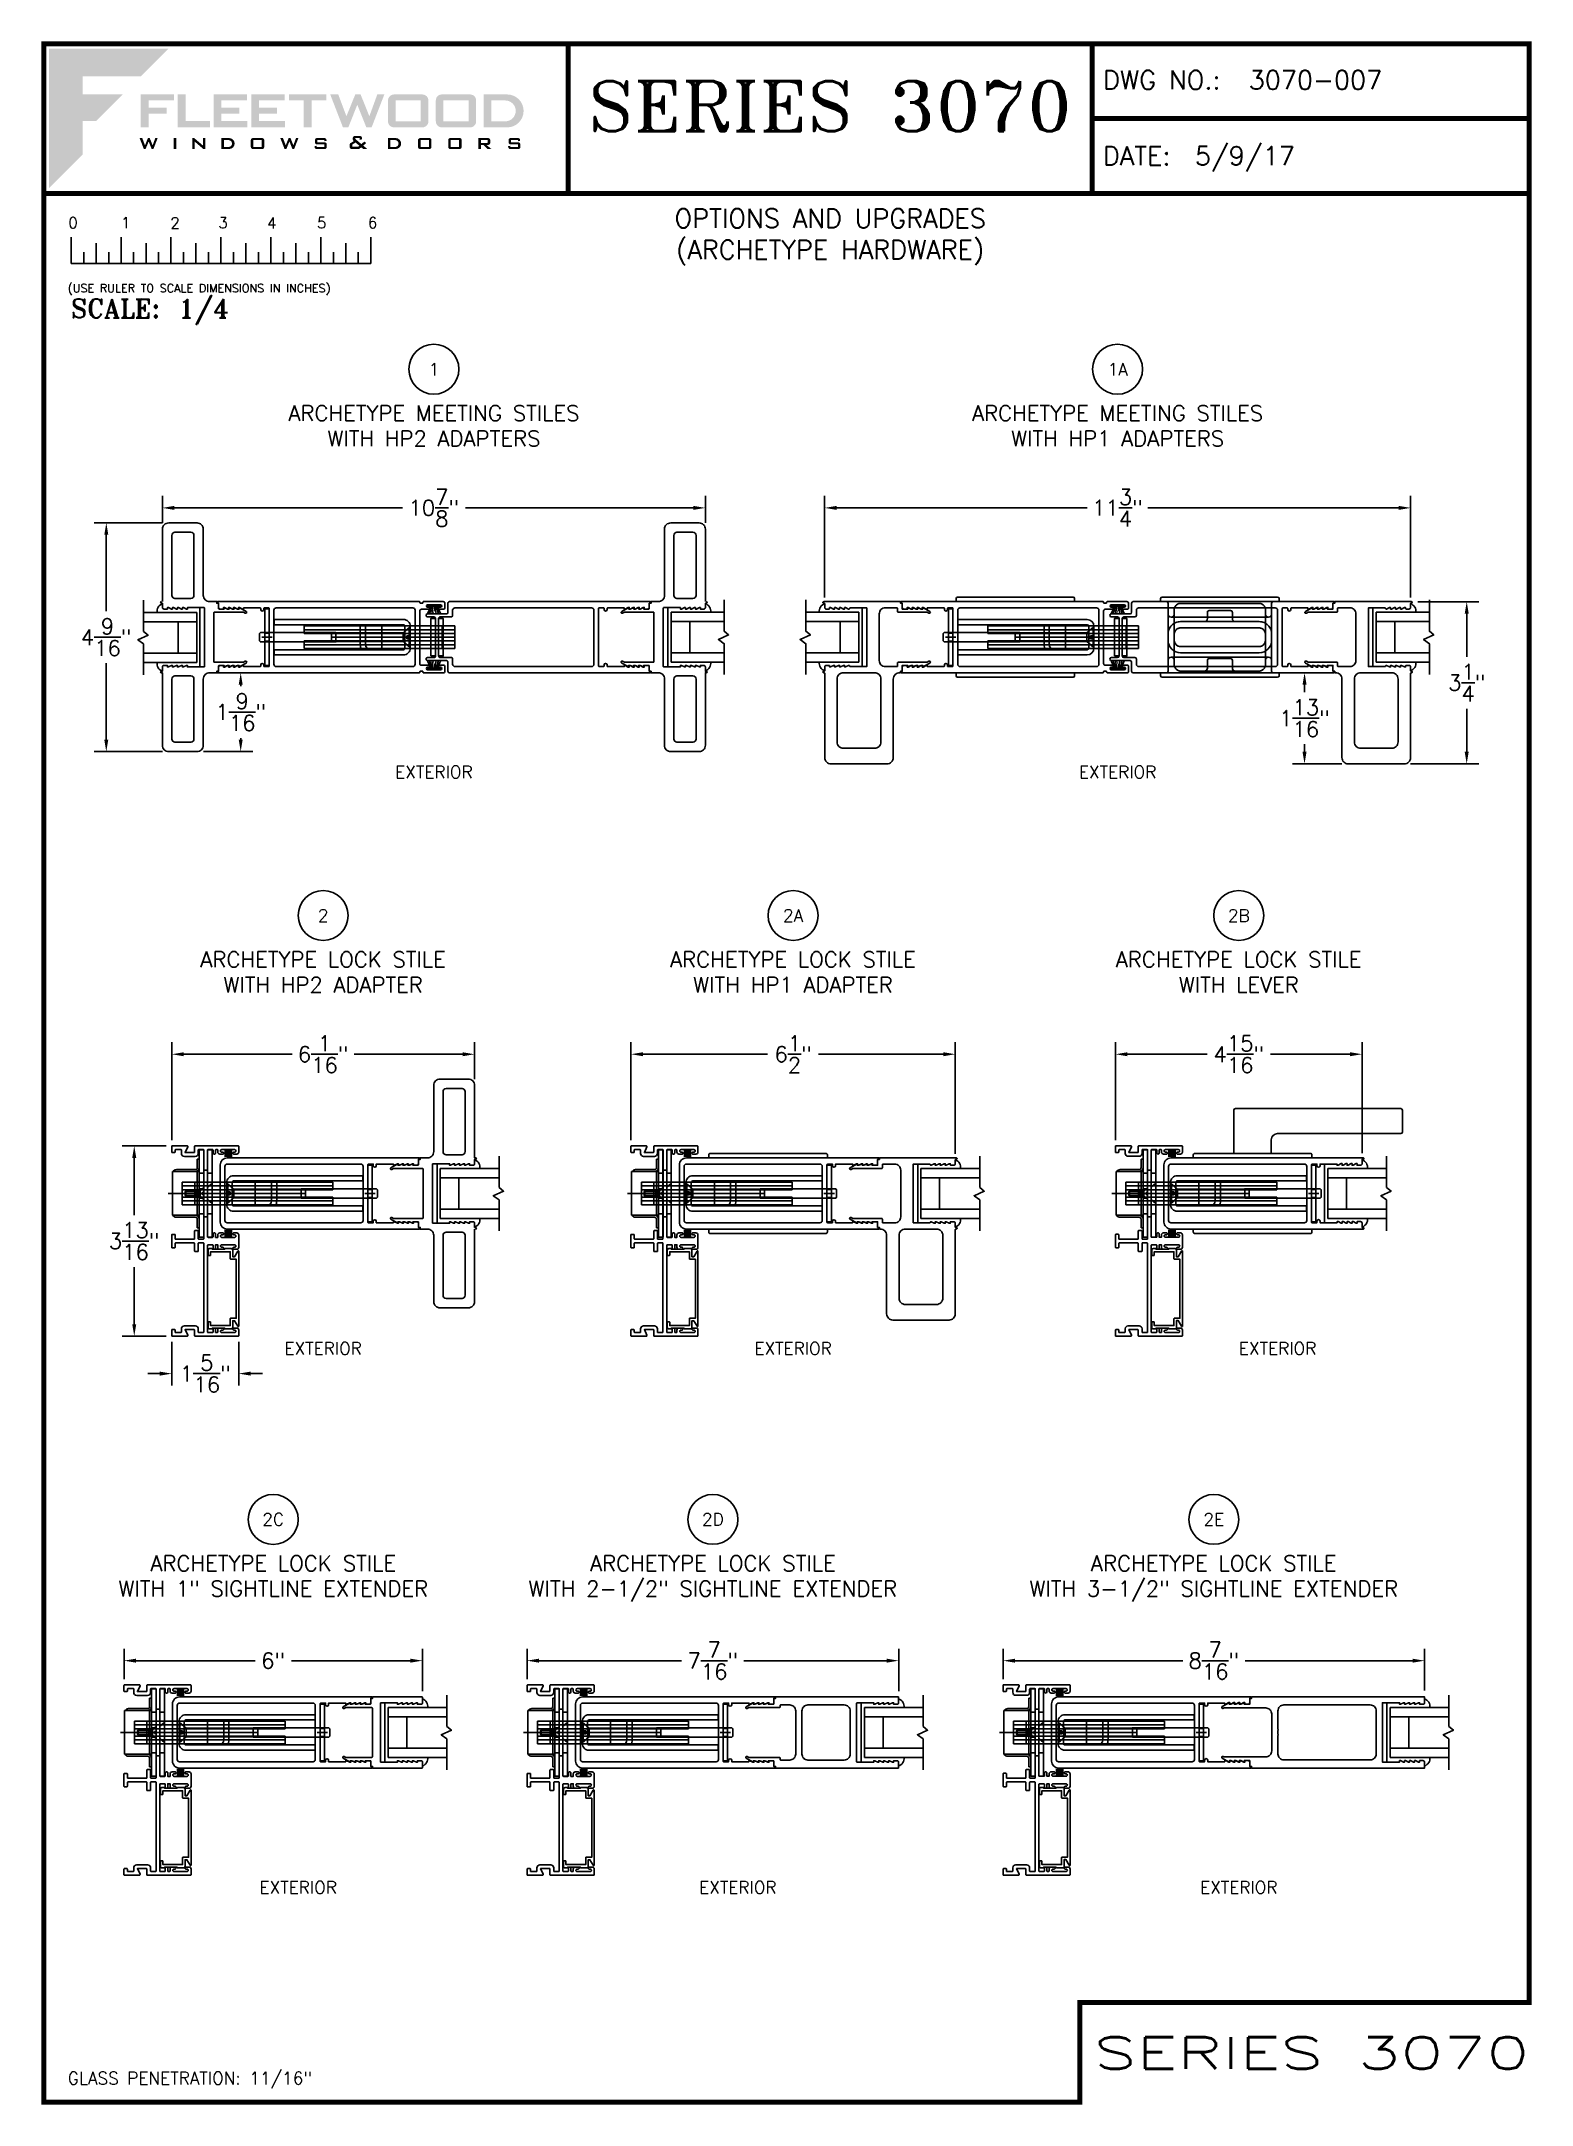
# Paper-space layout 'QUARTER SCALE' of a CAD drawing. Extents: x 0.3 to 7.8, y 0 to 10.3.
# The model-space entities are those that its viewports show. They can reach past a viewport. Long polylines and large blocks are cut down to what shows.
import ezdxf
from ezdxf.enums import TextEntityAlignment as Align

# ---------------------------------------------------------------- set-up
doc = ezdxf.new("R2010")
doc.units = 0
doc.header["$MEASUREMENT"] = 0
doc.linetypes.add('HIDDEN', pattern=[0.375, 0.25, -0.125])
doc.layers.get('0').update_dxf_attribs({"linetype": 'CONTINUOUS'})
doc.layers.get('Defpoints').update_dxf_attribs({"linetype": 'CONTINUOUS'})
for name, color, linetype in [('11', 1, 'CONTINUOUS'), ('ADAPTER', 1, 'CONTINUOUS'), ('DIM', 7, 'CONTINUOUS'), ('FRAME', 1, 'CONTINUOUS'), ('GLASS-VINYL', 7, 'CONTINUOUS'), ('SASH', 5, 'CONTINUOUS'), ('SEAL', 7, 'CONTINUOUS'), ('STRIKE-PLATE', 7, 'CONTINUOUS'), ('TITLE-BLOCK', 7, 'CONTINUOUS'), ('TITLE_BLOCK', 7, 'CONTINUOUS'), ('VENT', 5, 'CONTINUOUS')]:
    doc.layers.add(name, color=color, linetype=linetype)
doc.layers.add('VP', color=40, linetype='CONTINUOUS', plot=False)
doc.layers.get('VP').off()
doc.styles.add('ROMANS', font='romans')
doc.styles.add('ROMANT', font='romant')
doc.styles.add('SIMPLEX-050', font='simplex.shx', dxfattribs={"height": 0.05})
doc.styles.add('SIMPLEX-094', font='simplex.shx', dxfattribs={"height": 0.094})
doc.styles.get("Standard").update_dxf_attribs({"font": 'simplex.shx'})
doc.dimstyles.new('QUARTER SCALE', dxfattribs={"dimtxt": 0.078, "dimasz": 0.06, "dimexe": 0.06, "dimexo": 0.031, "dimgap": 0.039, "dimtad": 0, "dimtih": 1, "dimtoh": 1, "dimdec": 4, "dimzin": 0, "dimdsep": 46, "dimlunit": 5, "dimtxsty": 'Standard', "dimcen": 0.09, "dimadec": 0, "dimazin": 0, "dimtfac": 1, "dimtdec": 4, "dimtofl": 0, "dimtmove": 0, "dimatfit": 3, "dimfxl": 0, "dimtolj": 1, "dimtzin": 0, "dimarcsym": 0})

psp = doc.layouts.new('QUARTER SCALE')

# ---------------------------------------------------------------- texts
at = {"attachment_point": 5}
for s, insert, char_height, width in [('OPTIONS AND UPGRADES\\P(ARCHETYPE HARDWARE)', (4.2505, 9.34325), 0.094, 2.5524578), ('EXTERIOR', (2.266505, 6.663612), 0.062, 0.77662617), ('EXTERIOR', (5.689995, 6.663612), 0.062, 0.77662617), ('EXTERIOR', (1.711937, 3.776241), 0.062, 0.77662617), ('EXTERIOR', (4.064995, 3.776241), 0.062, 0.77662617), ('EXTERIOR', (6.491097, 3.776241), 0.062, 0.77662617), ('EXTERIOR', (1.586937, 1.076098), 0.062, 0.77662617), ('EXTERIOR', (3.788403, 1.076098), 0.062, 0.77662617), ('EXTERIOR', (6.296722, 1.076241), 0.062, 0.77662617)]:
    psp.add_mtext(s, dxfattribs=dict(at, insert=insert, char_height=char_height, width=width))
at = {"layer": 'DIM', "insert": (0.43308, 0.151507), "char_height": 0.062, "width": 4.3927, "attachment_point": 1}
psp.add_mtext('\\A1;GLASS PENETRATION: 11/16"', dxfattribs=at)

msp = doc.modelspace()

# ---------------------------------------------------------------- blocks, each defined once
blk = doc.blocks.new('Quarter')
for p, q in [((0.137, -0.35), (0.137, -0.219)), ((0.2, -0.35), (0.2, -0.294)), ((0.262, -0.35), (0.262, -0.249)), ((0.325, -0.35), (0.325, -0.294)), ((0.387, -0.35), (0.387, -0.219)), ((0.45, -0.35), (0.45, -0.294)), ((0.512, -0.35), (0.512, -0.249)), ((0.575, -0.35), (0.575, -0.294)), ((0.637, -0.35), (0.637, -0.219)), ((0.7, -0.35), (0.7, -0.294)), ((0.762, -0.35), (0.762, -0.249)), ((0.825, -0.35), (0.825, -0.294)), ((0.887, -0.35), (0.887, -0.219)), ((0.95, -0.35), (0.95, -0.294)), ((1.012, -0.35), (1.012, -0.249)), ((1.075, -0.35), (1.075, -0.294)), ((1.137, -0.35), (1.137, -0.219)), ((1.2, -0.35), (1.2, -0.294)), ((1.262, -0.35), (1.262, -0.249)), ((1.325, -0.35), (1.325, -0.294)), ((1.387, -0.35), (1.387, -0.219)), ((1.45, -0.35), (1.45, -0.294)), ((1.512, -0.35), (1.512, -0.249)), ((1.575, -0.35), (1.575, -0.294)), ((1.637, -0.35), (1.637, -0.219)), ((0.137, -0.35), (1.637, -0.35))]:
    blk.add_line(p, q)
for s, p in [('0', (0.123, -0.174)), ('1', (0.387, -0.174)), ('2', (0.634, -0.175)), ('3', (0.874, -0.174)), ('4', (1.118, -0.175)), ('5', (1.368, -0.174)), ('6', (1.623, -0.174))]:
    blk.add_text(s, height=0.055).set_placement(p)
at = {"style": 'ROMANS'}
blk.add_text('(USE RULER TO SCALE DIMENSIONS IN INCHES)', height=0.04115, dxfattribs=at).set_placement((0.12, -0.495))
blk = doc.blocks.new('Fleetwood_Logo_6-10-15')
h = blk.add_hatch(color=154)
h.dxf.hatch_style = 1
h.paths.add_polyline_path([(0.2526, -0.0017), (0.0019, -0.0017), (0.0019, -0.2942), (0.0725, -0.2236), (0.0725, -0.1535), (0.1007, -0.1535), (0.1567, -0.0976), (0.0725, -0.0976), (0.0725, -0.0596), (0.1946, -0.0596)])
h = blk.add_hatch(color=251)
h.dxf.hatch_style = 1
h.paths.add_polyline_path([(0.2487, -0.1256), (0.2112, -0.1256), (0.2112, -0.1102), (0.2647, -0.1102), (0.2647, -0.0976), (0.1946, -0.0976), (0.1946, -0.1667), (0.2112, -0.1667), (0.2112, -0.1377), (0.2487, -0.1377)])
h = blk.add_hatch(color=251)
h.dxf.hatch_style = 1
h.paths.add_polyline_path([(0.2886, -0.0976), (0.272, -0.0976), (0.272, -0.1667), (0.3401, -0.1667), (0.3401, -0.1535), (0.2886, -0.1535)])
h = blk.add_hatch(color=251)
h.dxf.hatch_style = 1
h.paths.add_polyline_path([(0.4175, -0.0976), (0.3474, -0.0976), (0.3474, -0.1667), (0.4185, -0.1667), (0.4185, -0.1534), (0.364, -0.1534), (0.364, -0.1377), (0.4015, -0.1377), (0.4015, -0.1256), (0.364, -0.1256), (0.364, -0.1102), (0.4175, -0.1102)])
h = blk.add_hatch(color=251)
h.dxf.hatch_style = 1
h.paths.add_polyline_path([(0.4965, -0.0976), (0.4264, -0.0976), (0.4264, -0.1667), (0.4975, -0.1667), (0.4975, -0.1534), (0.443, -0.1534), (0.443, -0.1377), (0.4804, -0.1377), (0.4804, -0.1256), (0.443, -0.1256), (0.443, -0.1102), (0.4965, -0.1102)])
h = blk.add_hatch(color=251)
h.dxf.hatch_style = 1
h.paths.add_polyline_path([(0.5842, -0.0976), (0.5054, -0.0976), (0.5054, -0.1102), (0.5365, -0.1102), (0.5365, -0.1667), (0.5531, -0.1667), (0.5531, -0.1102), (0.5842, -0.1102)])
h = blk.add_hatch(color=251)
h.dxf.hatch_style = 1
h.paths.add_polyline_path([(0.6089, -0.0976), (0.5921, -0.0976), (0.6188, -0.1667), (0.63, -0.1667), (0.6489, -0.1192), (0.6679, -0.1667), (0.6789, -0.1667), (0.7056, -0.0976), (0.6908, -0.0976), (0.6742, -0.1433), (0.6558, -0.0976), (0.6446, -0.0976), (0.6261, -0.1433)])
h = blk.add_hatch(color=251)
h.dxf.hatch_style = 1
h.paths.add_polyline_path([(0.7853, -0.0976), (0.726, -0.0976, 0.414214), (0.7133, -0.1102), (0.7133, -0.154, 0.414214), (0.726, -0.1667), (0.7853, -0.1667, 0.414214), (0.798, -0.154), (0.798, -0.1102, 0.414214)])
h.paths.add_polyline_path([(0.7819, -0.1102), (0.7819, -0.154), (0.7294, -0.154), (0.7294, -0.1102)], flags=16)
h = blk.add_hatch(color=251)
h.dxf.hatch_style = 1
h.paths.add_polyline_path([(0.8856, -0.0976), (0.8262, -0.0976, 0.414214), (0.8136, -0.1102), (0.8136, -0.154, 0.414214), (0.8262, -0.1667), (0.8856, -0.1667, 0.414214), (0.8982, -0.154), (0.8982, -0.1102, 0.414214)])
h.paths.add_polyline_path([(0.8822, -0.1102), (0.8822, -0.154), (0.8296, -0.154), (0.8296, -0.1102)], flags=16)
h = blk.add_hatch(color=251)
h.dxf.hatch_style = 1
h.paths.add_polyline_path([(0.9632, -0.0976), (0.914, -0.0976), (0.914, -0.1667), (0.9632, -0.1667, 1)])
h.paths.add_polyline_path([(0.9301, -0.1102), (0.9593, -0.1102, -1), (0.9593, -0.154), (0.9301, -0.154)], flags=16)
h = blk.add_hatch(color=7)
h.dxf.hatch_style = 1
h.paths.add_polyline_path([(0.2301, -0.1891), (0.2251, -0.1891), (0.2196, -0.2043), (0.2134, -0.1891), (0.2097, -0.1891), (0.2035, -0.2043), (0.1978, -0.1891), (0.1922, -0.1891), (0.2011, -0.2121), (0.2048, -0.2121), (0.2112, -0.1963), (0.2175, -0.2121), (0.2212, -0.2121)])
h = blk.add_hatch(color=7)
h.dxf.hatch_style = 1
h.paths.add_polyline_path([(0.2691, -0.1891), (0.2637, -0.1891), (0.2637, -0.2118), (0.2637, -0.2121), (0.2691, -0.2121)])
h = blk.add_hatch(color=7)
h.dxf.hatch_style = 1
h.paths.add_polyline_path([(0.3077, -0.1964), (0.3259, -0.2121), (0.3298, -0.2121), (0.3298, -0.1891), (0.325, -0.1891), (0.325, -0.2047), (0.3067, -0.1891), (0.3029, -0.1891), (0.3029, -0.2121), (0.3077, -0.2121)])
h = blk.add_hatch(color=7)
h.dxf.hatch_style = 1
h.paths.add_polyline_path([(0.3801, -0.1891), (0.3637, -0.1891), (0.3637, -0.2121), (0.3801, -0.2121, 1)])
h.paths.add_polyline_path([(0.3691, -0.2079), (0.3691, -0.1933), (0.3788, -0.1933, -1), (0.3788, -0.2079)], flags=16)
h = blk.add_hatch(color=7)
h.dxf.hatch_style = 1
h.paths.add_polyline_path([(0.4537, -0.2079), (0.4537, -0.1933, 0.414214), (0.4495, -0.1891), (0.4297, -0.1891, 0.414214), (0.4255, -0.1933), (0.4255, -0.2079, 0.414214), (0.4297, -0.2121), (0.4495, -0.2121, 0.414214)])
h.paths.add_polyline_path([(0.4308, -0.2079), (0.4308, -0.1933), (0.4484, -0.1933), (0.4484, -0.2079)], flags=16)
h = blk.add_hatch(color=7)
h.dxf.hatch_style = 1
h.paths.add_polyline_path([(0.5253, -0.1891), (0.5203, -0.1891), (0.5148, -0.2043), (0.5087, -0.1891), (0.5049, -0.1891), (0.4988, -0.2043), (0.493, -0.1891), (0.4874, -0.1891), (0.4963, -0.2121), (0.5001, -0.2121), (0.5064, -0.1963), (0.5127, -0.2121), (0.5164, -0.2121)])
h = blk.add_hatch(color=7)
h.dxf.hatch_style = 1
h.paths.add_polyline_path([(0.5801, -0.1891), (0.5643, -0.1891, 0.414214), (0.56, -0.1933), (0.56, -0.1981, 0.414214), (0.5643, -0.2024), (0.58, -0.2024), (0.58, -0.2078), (0.5637, -0.2078), (0.5637, -0.2052), (0.5591, -0.2062), (0.5591, -0.2078, 0.414214), (0.5634, -0.2121), (0.5805, -0.2121, 0.414214), (0.5848, -0.2078), (0.5848, -0.2024, 0.414214), (0.5805, -0.1982), (0.5648, -0.1982), (0.5648, -0.193), (0.5798, -0.193), (0.5798, -0.1958), (0.5843, -0.1948), (0.5843, -0.1933, 0.414214)])
h = blk.add_hatch(color=7)
h.dxf.hatch_style = 1
h.paths.add_polyline_path([(0.645, -0.1913, -0.222262), (0.6447, -0.1906), (0.6447, -0.1892), (0.6535, -0.1892), (0.6535, -0.193), (0.6587, -0.1918), (0.6587, -0.189, 0.414214), (0.6544, -0.1847), (0.6437, -0.1847, 0.414214), (0.6394, -0.189), (0.6394, -0.1922, 0.222262), (0.6407, -0.1948), (0.6415, -0.1955), (0.6345, -0.1998, 0.260684), (0.6329, -0.2027), (0.6329, -0.2078, 0.414214), (0.6372, -0.2121), (0.6514, -0.2121, 0.17577), (0.6536, -0.2113), (0.657, -0.2085), (0.6614, -0.2121), (0.6699, -0.2121), (0.6613, -0.2049), (0.6676, -0.1997), (0.6637, -0.1964), (0.6574, -0.2017)])
h.paths.add_polyline_path([(0.6532, -0.2052), (0.6509, -0.2072, -0.17577), (0.6502, -0.2074), (0.6382, -0.2074), (0.6382, -0.2033, -0.260684), (0.6387, -0.2025), (0.6451, -0.1985)], flags=16)
h = blk.add_hatch(color=7)
h.dxf.hatch_style = 1
h.paths.add_polyline_path([(0.7294, -0.1891), (0.713, -0.1891), (0.713, -0.2121), (0.7294, -0.2121, 1)])
h.paths.add_polyline_path([(0.7184, -0.2079), (0.7184, -0.1933), (0.7281, -0.1933, -1), (0.7281, -0.2079)], flags=16)
h = blk.add_hatch(color=7)
h.dxf.hatch_style = 1
h.paths.add_polyline_path([(0.8045, -0.2079), (0.8045, -0.1933, 0.414214), (0.8003, -0.1891), (0.7805, -0.1891, 0.414214), (0.7763, -0.1933), (0.7763, -0.2079, 0.414214), (0.7805, -0.2121), (0.8003, -0.2121, 0.414214)])
h.paths.add_polyline_path([(0.7816, -0.2079), (0.7816, -0.1933), (0.7992, -0.1933), (0.7992, -0.2079)], flags=16)
h = blk.add_hatch(color=7)
h.dxf.hatch_style = 1
h.paths.add_polyline_path([(0.8678, -0.2079), (0.8678, -0.1933, 0.414214), (0.8636, -0.1891), (0.8438, -0.1891, 0.414214), (0.8396, -0.1933), (0.8396, -0.2079, 0.414214), (0.8438, -0.2121), (0.8636, -0.2121, 0.414214)])
h.paths.add_polyline_path([(0.8449, -0.2079), (0.8449, -0.1933), (0.8624, -0.1933), (0.8624, -0.2079)], flags=16)
h = blk.add_hatch(color=7)
h.dxf.hatch_style = 1
h.paths.add_polyline_path([(0.9277, -0.1993), (0.9277, -0.1933, 0.414214), (0.9235, -0.1891), (0.9028, -0.1891), (0.9028, -0.2121), (0.9082, -0.2121), (0.9082, -0.2035), (0.9131, -0.2035), (0.9224, -0.2121), (0.9303, -0.2121), (0.9197, -0.2035), (0.9235, -0.2035, 0.414214)])
h.paths.add_polyline_path([(0.9082, -0.1993), (0.9082, -0.1933), (0.9214, -0.1933, -0.414214), (0.9224, -0.1943), (0.9224, -0.1983, -0.414214), (0.9214, -0.1993)], flags=16)
h = blk.add_hatch(color=7)
h.dxf.hatch_style = 1
h.paths.add_polyline_path([(0.9867, -0.1982), (0.971, -0.1982), (0.971, -0.193), (0.9859, -0.193), (0.9859, -0.1958), (0.9905, -0.1948), (0.9905, -0.1933, 0.414214), (0.9863, -0.1891), (0.9705, -0.1891, 0.414214), (0.9662, -0.1933), (0.9662, -0.1981, 0.414214), (0.9705, -0.2024), (0.9862, -0.2024), (0.9862, -0.2078), (0.9699, -0.2078), (0.9699, -0.2052), (0.9653, -0.2062), (0.9653, -0.2078, 0.414214), (0.9696, -0.2121), (0.9867, -0.2121, 0.414214), (0.991, -0.2078), (0.991, -0.2024, 0.414214)])
blk = doc.blocks.new('A-SIZE_P_QS')
at = {"const_width": 0.025}
blk.add_lwpolyline([(7.751, 0.5), (7.751, 10.312), (0.313, 10.312), (0.313, 0), (5.501, 0), (5.501, 0.5)], close=True, dxfattribs=at)
for points in [[(2.938, 10.312), (2.938, 9.562)], [(5.563, 10.312), (5.563, 9.562)], [(5.563, 9.937), (7.751, 9.937)], [(0.313, 9.562), (7.751, 9.562)]]:
    blk.add_lwpolyline(points, dxfattribs=at)
at = {"xscale": 2.387023416083395, "yscale": 2.387023416083395, "zscale": 2.387023416083395}
blk.add_blockref('Fleetwood_Logo_6-10-15', (0.334, 10.291), dxfattribs=at)
blk.add_blockref('Quarter', (0.313, 9.562))
at = {"style": 'SIMPLEX-094'}
for s, p in [('DWG NO.:', (5.617, 10.084)), ('DATE:', (5.616, 9.704))]:
    blk.add_text(s, height=0.094, dxfattribs=at).set_placement(p)
for tag, p, style in [('DWG_NO', (6.346, 10.084), 'SIMPLEX-094'), ('DATE', (6.077, 9.704), 'SIMPLEX-094'), ('SCALE', (0.988, 8.939), 'ROMANT')]:
    blk.add_attdef(tag, p, '', height=0.094, dxfattribs=dict(style=style))
for tag, height, style, width, p, p2 in [('DWG_NO_F', 0.094, 'SIMPLEX-094', 1.745692, (6.347, 10.084), (7.683, 10.084)), ('PRODUCT', 0.25, 'ROMANT', 1.349007, (3.038, 9.812), (5.463, 9.812)), ('PRODUCT', 0.16, 'SIMPLEX-050', 20.447274, (5.57, 0.167), (7.751, 0.167))]:
    blk.add_attdef(tag, text='', height=height, dxfattribs=dict(style=style, width=width)).set_placement(p, p2, align=Align.FIT)
at = {"layer": 'TITLE_BLOCK', "style": 'ROMANT'}
blk.add_text('SCALE:', height=0.094, dxfattribs=at).set_placement((0.449, 8.939))
blk = doc.blocks.new('sectball')
blk.add_circle((0, 0), 0.125)
blk.add_attdef('NO', text='', height=0.062).set_placement((0, 0), align=Align.MIDDLE_CENTER)
for tag, p in [('LINE1', (0, -0.259)), ('LINE2', (0, -0.386)), ('LINE3', (0, -0.521))]:
    blk.add_attdef(tag, text='', height=0.078).set_placement(p, align=Align.CENTER)
blk = doc.blocks.new('*D17')
at = {"color": 0, "lineweight": -2}
for p, q in [((0.907, 7.912), (0.907, 8.047)), ((0.967, 7.987), (2.109, 7.987)), ((3.566, 7.987), (2.424, 7.987)), ((3.626, 7.912), (3.626, 8.047))]:
    blk.add_line(p, q, dxfattribs=at)
at = {"color": 0}
for points in [[(0.967, 7.997), (0.967, 7.977), (0.907, 7.987)], [(3.566, 7.997), (3.566, 7.977), (3.626, 7.987)]]:
    blk.add_solid(points, dxfattribs=at)
at = {"layer": 'Defpoints', "color": 0}
for p in [(3.626, 7.987), (0.907, 7.881), (3.626, 7.881)]:
    blk.add_point(p, dxfattribs=at)
at = {"color": 0, "insert": (2.266, 7.987), "char_height": 0.078, "attachment_point": 5}
blk.add_mtext('\\A1;10{\\H1.000000x;\\S7/8;}"', dxfattribs=at)
blk = doc.blocks.new('*D23')
at = {"color": 0, "lineweight": -2}
for p, q in [((4.223, 7.538), (4.223, 8.047)), ((4.283, 7.987), (5.538, 7.987)), ((7.097, 7.987), (5.842, 7.987)), ((7.157, 7.538), (7.157, 8.047))]:
    blk.add_line(p, q, dxfattribs=at)
at = {"color": 0}
for points in [[(4.283, 7.997), (4.283, 7.977), (4.223, 7.987)], [(7.097, 7.997), (7.097, 7.977), (7.157, 7.987)]]:
    blk.add_solid(points, dxfattribs=at)
at = {"layer": 'Defpoints', "color": 0}
for p in [(7.157, 7.987), (4.223, 7.507), (7.157, 7.507)]:
    blk.add_point(p, dxfattribs=at)
at = {"color": 0, "insert": (5.69, 7.987), "char_height": 0.078, "attachment_point": 5}
blk.add_mtext('\\A1;11{\\H1.000000x;\\S3/4;}"', dxfattribs=at)
blk = doc.blocks.new('*D24')
at = {"color": 0, "lineweight": -2}
for p, q in [((0.954, 4.82), (0.954, 5.31)), ((2.47, 5.125), (2.47, 5.31)), ((1.014, 5.25), (1.556, 5.25)), ((2.41, 5.25), (1.868, 5.25))]:
    blk.add_line(p, q, dxfattribs=at)
at = {"color": 0}
for points in [[(1.014, 5.26), (1.014, 5.24), (0.954, 5.25)], [(2.41, 5.26), (2.41, 5.24), (2.47, 5.25)]]:
    blk.add_solid(points, dxfattribs=at)
at = {"layer": 'Defpoints', "color": 0}
for p in [(2.47, 5.25), (2.47, 5.094), (0.954, 4.789)]:
    blk.add_point(p, dxfattribs=at)
at = {"color": 0, "insert": (1.712, 5.25), "char_height": 0.078, "attachment_point": 5}
blk.add_mtext('\\A1;6{\\H1.000000x;\\S1/16;}"', dxfattribs=at)
blk = doc.blocks.new('*D25')
at = {"color": 0, "lineweight": -2}
for p, q in [((3.253, 4.82), (3.253, 5.31)), ((4.877, 4.751), (4.877, 5.31)), ((3.313, 5.25), (3.937, 5.25)), ((4.817, 5.25), (4.193, 5.25))]:
    blk.add_line(p, q, dxfattribs=at)
at = {"color": 0}
for points in [[(3.313, 5.26), (3.313, 5.24), (3.253, 5.25)], [(4.817, 5.26), (4.817, 5.24), (4.877, 5.25)]]:
    blk.add_solid(points, dxfattribs=at)
at = {"layer": 'Defpoints', "color": 0}
for p in [(4.877, 5.25), (3.253, 4.789), (4.877, 4.72)]:
    blk.add_point(p, dxfattribs=at)
at = {"color": 0, "insert": (4.065, 5.25), "char_height": 0.078, "attachment_point": 5}
blk.add_mtext('\\A1;6{\\H1.000000x;\\S1/2;}"', dxfattribs=at)
blk = doc.blocks.new('*D26')
at = {"color": 0, "lineweight": -2}
for p, q in [((0.715, 2.119), (0.715, 2.272)), ((0.775, 2.212), (1.371, 2.212)), ((2.149, 2.212), (1.553, 2.212)), ((2.209, 2.059), (2.209, 2.272))]:
    blk.add_line(p, q, dxfattribs=at)
at = {"color": 0}
for points in [[(0.775, 2.222), (0.775, 2.202), (0.715, 2.212)], [(2.149, 2.222), (2.149, 2.202), (2.209, 2.212)]]:
    blk.add_solid(points, dxfattribs=at)
at = {"layer": 'Defpoints', "color": 0}
for p in [(2.209, 2.212), (0.715, 2.088), (2.209, 2.028)]:
    blk.add_point(p, dxfattribs=at)
at = {"color": 0, "insert": (1.462, 2.212), "char_height": 0.078, "attachment_point": 5}
blk.add_mtext('\\A1;6"', dxfattribs=at)
blk = doc.blocks.new('*D27')
at = {"color": 0, "lineweight": -2}
for p, q in [((2.733, 2.119), (2.733, 2.272)), ((2.793, 2.212), (3.507, 2.212)), ((4.534, 2.212), (3.819, 2.212)), ((4.594, 2.059), (4.594, 2.272))]:
    blk.add_line(p, q, dxfattribs=at)
at = {"color": 0}
for points in [[(2.793, 2.222), (2.793, 2.202), (2.733, 2.212)], [(4.534, 2.222), (4.534, 2.202), (4.594, 2.212)]]:
    blk.add_solid(points, dxfattribs=at)
at = {"layer": 'Defpoints', "color": 0}
for p in [(4.594, 2.212), (2.733, 2.088), (4.594, 2.028)]:
    blk.add_point(p, dxfattribs=at)
at = {"color": 0, "insert": (3.663, 2.212), "char_height": 0.078, "attachment_point": 5}
blk.add_mtext('\\A1;7{\\H1.000000x;\\S7/16;}"', dxfattribs=at)
blk = doc.blocks.new('*D28')
at = {"color": 0, "lineweight": -2}
for p, q in [((5.117, 2.12), (5.117, 2.272)), ((5.177, 2.212), (6.016, 2.212)), ((7.167, 2.212), (6.328, 2.212)), ((7.227, 2.062), (7.227, 2.272))]:
    blk.add_line(p, q, dxfattribs=at)
at = {"color": 0}
for points in [[(5.177, 2.222), (5.177, 2.202), (5.117, 2.212)], [(7.167, 2.222), (7.167, 2.202), (7.227, 2.212)]]:
    blk.add_solid(points, dxfattribs=at)
at = {"layer": 'Defpoints', "color": 0}
for p in [(7.227, 2.212), (5.117, 2.089), (7.227, 2.031)]:
    blk.add_point(p, dxfattribs=at)
at = {"color": 0, "insert": (6.172, 2.212), "char_height": 0.078, "attachment_point": 5}
blk.add_mtext('\\A1;8{\\H1.000000x;\\S7/16;}"', dxfattribs=at)
blk = doc.blocks.new('*D29')
at = {"color": 0, "lineweight": -2}
for p, q in [((5.679, 4.82), (5.679, 5.31)), ((6.914, 4.754), (6.914, 5.31)), ((5.739, 5.25), (6.139, 5.25)), ((6.854, 5.25), (6.455, 5.25))]:
    blk.add_line(p, q, dxfattribs=at)
at = {"color": 0}
for points in [[(5.739, 5.26), (5.739, 5.24), (5.679, 5.25)], [(6.854, 5.26), (6.854, 5.24), (6.914, 5.25)]]:
    blk.add_solid(points, dxfattribs=at)
at = {"layer": 'Defpoints', "color": 0}
for p in [(6.914, 5.25), (5.679, 4.789), (6.914, 4.723)]:
    blk.add_point(p, dxfattribs=at)
at = {"color": 0, "insert": (6.297, 5.25), "char_height": 0.078, "attachment_point": 5}
blk.add_mtext('\\A1;4{\\H1.000000x;\\S15/16;}"', dxfattribs=at)
blk = doc.blocks.new('*D30')
at = {"color": 0, "lineweight": -2}
for p, q in [((1.174, 7.161), (1.359, 7.161)), ((1.299, 7.101), (1.299, 7.094)), ((1.299, 6.826), (1.299, 6.834)), ((1.112, 6.766), (1.359, 6.766))]:
    blk.add_line(p, q, dxfattribs=at)
at = {"color": 0}
for points in [[(1.289, 7.101), (1.309, 7.101), (1.299, 7.161)], [(1.289, 6.826), (1.309, 6.826), (1.299, 6.766)]]:
    blk.add_solid(points, dxfattribs=at)
at = {"layer": 'Defpoints', "color": 0}
for p in [(1.143, 7.161), (1.081, 6.766), (1.299, 6.766)]:
    blk.add_point(p, dxfattribs=at)
at = {"color": 0, "insert": (1.299, 6.964), "char_height": 0.078, "attachment_point": 5}
blk.add_mtext('\\A1;1{\\H1.000000x;\\S9/16;}"', dxfattribs=at)
blk = doc.blocks.new('*D31')
at = {"color": 0, "lineweight": -2}
for p, q in [((0.907, 7.912), (0.566, 7.912)), ((0.626, 7.852), (0.626, 7.469)), ((0.626, 6.826), (0.626, 7.209)), ((0.907, 6.766), (0.566, 6.766))]:
    blk.add_line(p, q, dxfattribs=at)
at = {"color": 0}
for points in [[(0.616, 7.852), (0.636, 7.852), (0.626, 7.912)], [(0.616, 6.826), (0.636, 6.826), (0.626, 6.766)]]:
    blk.add_solid(points, dxfattribs=at)
at = {"layer": 'Defpoints', "color": 0}
for p in [(0.938, 7.912), (0.626, 6.766), (0.938, 6.766)]:
    blk.add_point(p, dxfattribs=at)
at = {"color": 0, "insert": (0.626, 7.339), "char_height": 0.078, "attachment_point": 5}
blk.add_mtext('\\A1;4{\\H1.000000x;\\S9/16;}"', dxfattribs=at)
blk = doc.blocks.new('*D32')
at = {"color": 0, "lineweight": -2}
for p, q in [((0.954, 3.809), (0.954, 3.59)), ((1.289, 3.809), (1.289, 3.59)), ((0.894, 3.65), (0.834, 3.65)), ((1.349, 3.65), (1.409, 3.65))]:
    blk.add_line(p, q, dxfattribs=at)
at = {"color": 0}
for points in [[(0.894, 3.66), (0.894, 3.64), (0.954, 3.65)], [(1.349, 3.66), (1.349, 3.64), (1.289, 3.65)]]:
    blk.add_solid(points, dxfattribs=at)
at = {"layer": 'Defpoints', "color": 0}
for p in [(0.954, 3.84), (1.289, 3.84), (0.954, 3.65)]:
    blk.add_point(p, dxfattribs=at)
at = {"color": 0, "insert": (1.122, 3.65), "char_height": 0.078, "attachment_point": 5}
blk.add_mtext('\\A1;1{\\H1.000000x;\\S5/16;}"', dxfattribs=at)
blk = doc.blocks.new('*D33')
at = {"color": 0, "lineweight": -2}
for p, q in [((0.925, 4.791), (0.706, 4.791)), ((0.766, 4.731), (0.766, 4.444)), ((0.766, 3.897), (0.766, 4.184)), ((0.925, 3.837), (0.706, 3.837))]:
    blk.add_line(p, q, dxfattribs=at)
at = {"color": 0}
for points in [[(0.756, 4.731), (0.776, 4.731), (0.766, 4.791)], [(0.756, 3.897), (0.776, 3.897), (0.766, 3.837)]]:
    blk.add_solid(points, dxfattribs=at)
at = {"layer": 'Defpoints', "color": 0}
for p in [(0.956, 4.791), (0.766, 3.837), (0.956, 3.837)]:
    blk.add_point(p, dxfattribs=at)
at = {"color": 0, "insert": (0.766, 4.314), "char_height": 0.078, "attachment_point": 5}
blk.add_mtext('\\A1;3{\\H1.000000x;\\S13/16;}"', dxfattribs=at)
blk = doc.blocks.new('*D34')
at = {"color": 0, "lineweight": -2}
for p, q in [((6.751, 7.161), (6.566, 7.161)), ((6.626, 7.101), (6.626, 7.063)), ((6.626, 6.765), (6.626, 6.803)), ((6.813, 6.705), (6.566, 6.705))]:
    blk.add_line(p, q, dxfattribs=at)
at = {"color": 0}
for points in [[(6.616, 7.101), (6.636, 7.101), (6.626, 7.161)], [(6.616, 6.765), (6.636, 6.765), (6.626, 6.705)]]:
    blk.add_solid(points, dxfattribs=at)
at = {"layer": 'Defpoints', "color": 0}
for p in [(6.626, 7.161), (6.782, 7.161), (6.844, 6.705)]:
    blk.add_point(p, dxfattribs=at)
at = {"color": 0, "insert": (6.626, 6.933), "char_height": 0.078, "attachment_point": 5}
blk.add_mtext('\\A1;1{\\H1.000000x;\\S13/16;}"', dxfattribs=at)
blk = doc.blocks.new('*D35')
at = {"color": 0, "lineweight": -2}
for p, q in [((7.193, 7.517), (7.498, 7.517)), ((7.438, 7.457), (7.438, 7.241)), ((7.438, 6.765), (7.438, 6.981)), ((7.157, 6.705), (7.498, 6.705))]:
    blk.add_line(p, q, dxfattribs=at)
at = {"color": 0}
for points in [[(7.428, 7.457), (7.448, 7.457), (7.438, 7.517)], [(7.428, 6.765), (7.448, 6.765), (7.438, 6.705)]]:
    blk.add_solid(points, dxfattribs=at)
at = {"layer": 'Defpoints', "color": 0}
for p in [(7.162, 7.517), (7.126, 6.705), (7.438, 6.705)]:
    blk.add_point(p, dxfattribs=at)
at = {"color": 0, "insert": (7.438, 7.111), "char_height": 0.078, "attachment_point": 5}
blk.add_mtext('\\A1;3{\\H1.000000x;\\S1/4;}"', dxfattribs=at)
blk = doc.blocks.new('3767 LEADSILE')
for points in [[(3.769, -0.597), (3.749, -0.597), (3.689, -0.565), (3.669, -0.565), (3.669, -0.597), (3.649, -0.597), (3.589, -0.565), (3.569, -0.565), (3.569, -0.597), (3.549, -0.597), (3.489, -0.565), (3.469, -0.565), (3.469, -0.588), (3.126, -0.588), (3.126, -0.556, 1), (3.064, -0.556), (3.064, -0.588), (2.969, -0.588, -0.414214), (2.954, -0.573), (2.954, 0.573, -0.414214), (2.969, 0.588), (3.064, 0.588), (3.064, 0.556, 1), (3.126, 0.556), (3.126, 0.588), (3.469, 0.588), (3.469, 0.565), (3.489, 0.565), (3.549, 0.597), (3.569, 0.597), (3.569, 0.565), (3.589, 0.565), (3.649, 0.597), (3.669, 0.597), (3.669, 0.565), (3.689, 0.565), (3.749, 0.597), (3.769, 0.597), (3.769, 0.565), (3.789, 0.565), (3.849, 0.597), (3.869, 0.597), (3.869, 0.565), (3.938, 0.565, 0.414214), (3.969, 0.596), (3.969, 0.681), (3.989, 0.681, 1), (3.989, 0.713), (0.14, 0.713, 0.414214), (0, 0.573), (0, -0.573, 0.414214), (0.14, -0.713), (3.989, -0.713, 1), (3.989, -0.681), (3.969, -0.681), (3.969, -0.596, 0.414214), (3.938, -0.565), (3.869, -0.565), (3.869, -0.597), (3.849, -0.597), (3.789, -0.565), (3.769, -0.565)], [(2.814, -0.588, 0.414214), (2.86, -0.542), (2.86, 0.542, 0.414214), (2.814, 0.588), (0.14, 0.588, 0.414214), (0.094, 0.542), (0.094, -0.542, 0.414214), (0.14, -0.588)]]:
    blk.add_lwpolyline(points, format="xyb", close=True)
blk = doc.blocks.new('ARCHETYPE_LATCH ONLY')
for p, q in [((-0.631, 0.225), (2.389, 0.225)), ((-0.631, 0.225), (-0.631, -0.225)), ((-0.631, 0.15), (2.389, 0.15)), ((-0.631, 0.075), (2.389, 0.075)), ((-0.631, 0), (1.837, 0)), ((-0.381, -0.225), (-0.381, 0.225)), ((0.28, 0.193), (0.28, 0.03)), ((0.401, 0.089), (0.28, 0.193)), ((0.28, 0.03), (0.333, 0.03)), ((0.333, 0.03), (0.333, -0.03)), ((0.401, 0.089), (1.749, 0.089)), ((0.401, 0.089), (0.401, -0.089)), ((0.831, -0.225), (0.831, 0.225)), ((1.262, 0.235), (1.157, 0.235)), ((1.157, -0.145), (1.157, 0.235)), ((1.262, -0.145), (1.262, 0.235)), ((1.837, -0.075), (1.837, 0.075)), ((2.389, 0.225), (2.389, 0.075)), ((-0.631, -0.075), (2.389, -0.075)), ((-0.631, -0.15), (2.389, -0.15)), ((0.28, -0.192), (0.28, -0.03)), ((0.28, -0.03), (0.333, -0.03)), ((0.401, -0.089), (0.28, -0.192)), ((0.401, -0.089), (1.749, -0.089)), ((2.389, -0.075), (2.389, -0.225))]:
    blk.add_line(p, q)
at = {"ltscale": 0.3}
for p, q in [((0.239, 0), (-0.021, 0)), ((0.401, 0), (1.036, 0)), ((3.025, 0), (3.235, 0))]:
    blk.add_line(p, q, dxfattribs=at)
at = {"ltscale": 0.5}
for p, q in [((0.262, 0.206), (0.355, 0.125)), ((3.085, 0.095), (3.175, 0.095)), ((3.085, 0.095), (3.1, 0.08)), ((3.1, 0.08), (3.16, 0.08)), ((3.175, 0.095), (3.16, 0.08)), ((0.355, -0.125), (0.262, -0.205)), ((3.1, -0.08), (3.085, -0.095)), ((3.085, -0.095), (3.175, -0.095)), ((3.16, -0.08), (3.1, -0.08)), ((3.16, -0.08), (3.175, -0.095))]:
    blk.add_line(p, q, dxfattribs=at)
for points in [[(3.085, -0.568), (3.175, -0.568), (3.175, 0.568), (3.085, 0.568)], [(3.262, 0.093), (1.749, 0.093), (1.749, -0.093), (3.262, -0.093), (3.28, -0.075), (3.28, 0.075)]]:
    blk.add_lwpolyline(points, close=True)
blk.add_lwpolyline([(0.397, -0.355), (2.987, -0.355), (2.987, -0.25), (0.397, -0.25, -0.414214), (0.367, -0.22), (0.367, 0.22, -0.414214), (0.397, 0.25), (2.987, 0.25), (2.987, 0.355), (0.397, 0.355, 0.414214), (0.262, 0.22), (0.262, -0.22, 0.414214), (0.397, -0.355), (1.052, -0.355)], format="xyb")
blk.add_lwpolyline([(-0.631, -0.225), (2.389, -0.225)])
for radius, start in [(0.105, 270), (0.21, 330)]:
    blk.add_arc((1.052, -0.145), radius, start, 360)
blk = doc.blocks.new('*U21')
blk.add_blockref('ARCHETYPE_LATCH ONLY', (0.123, 0))
at = {"xscale": -1, "rotation": 180}
blk.add_blockref('3767 LEADSILE', (0.254, 0), dxfattribs=at)
blk = doc.blocks.new('ARCHETYPE LATCH')
for p, q in [((-0.631, 0.225), (2.389, 0.225)), ((-0.631, 0.225), (-0.631, -0.225)), ((-0.631, 0.15), (2.389, 0.15)), ((-0.631, 0.075), (2.389, 0.075)), ((-0.631, 0), (1.837, 0)), ((-0.381, -0.225), (-0.381, 0.225)), ((0.28, 0.193), (0.28, 0.03)), ((0.401, 0.089), (0.28, 0.193)), ((0.28, 0.03), (0.333, 0.03)), ((0.333, 0.03), (0.333, -0.03)), ((0.401, 0.089), (1.749, 0.089)), ((0.401, 0.089), (0.401, -0.089)), ((0.831, -0.225), (0.831, 0.225)), ((1.262, 0.235), (1.157, 0.235)), ((1.157, -0.145), (1.157, 0.235)), ((1.262, -0.145), (1.262, 0.235)), ((1.837, -0.075), (1.837, 0.075)), ((2.389, 0.225), (2.389, 0.075)), ((-0.631, -0.075), (2.389, -0.075)), ((-0.631, -0.15), (2.389, -0.15)), ((0.28, -0.192), (0.28, -0.03)), ((0.28, -0.03), (0.333, -0.03)), ((0.401, -0.089), (0.28, -0.192)), ((0.401, -0.089), (1.749, -0.089)), ((2.389, -0.075), (2.389, -0.225))]:
    blk.add_line(p, q)
at = {"ltscale": 0.3}
for p, q in [((0.239, 0), (-0.021, 0)), ((0.401, 0), (1.036, 0)), ((3.025, 0), (3.235, 0))]:
    blk.add_line(p, q, dxfattribs=at)
at = {"ltscale": 0.5}
for p, q in [((0.262, 0.206), (0.355, 0.125)), ((3.085, 0.095), (3.175, 0.095)), ((3.085, 0.095), (3.1, 0.08)), ((3.1, 0.08), (3.16, 0.08)), ((3.175, 0.095), (3.16, 0.08)), ((0.355, -0.125), (0.262, -0.205)), ((3.1, -0.08), (3.085, -0.095)), ((3.085, -0.095), (3.175, -0.095)), ((3.16, -0.08), (3.1, -0.08)), ((3.16, -0.08), (3.175, -0.095))]:
    blk.add_line(p, q, dxfattribs=at)
for points in [[(3.064, 0.803), (0.749, 0.803, 0.414214), (0.719, 0.773), (0.719, 0.713), (3.094, 0.713), (3.094, 0.773, 0.414214)], [(3.064, -0.803), (0.749, -0.803, -0.414214), (0.719, -0.773), (0.719, -0.713), (3.094, -0.713), (3.094, -0.773, -0.414214)]]:
    blk.add_lwpolyline(points, format="xyb", close=True)
for points in [[(3.085, -0.568), (3.175, -0.568), (3.175, 0.568), (3.085, 0.568)], [(3.262, 0.093), (1.749, 0.093), (1.749, -0.093), (3.262, -0.093), (3.28, -0.075), (3.28, 0.075)]]:
    blk.add_lwpolyline(points, close=True)
blk.add_lwpolyline([(0.397, -0.355), (2.987, -0.355), (2.987, -0.25), (0.397, -0.25, -0.414214), (0.367, -0.22), (0.367, 0.22, -0.414214), (0.397, 0.25), (2.987, 0.25), (2.987, 0.355), (0.397, 0.355, 0.414214), (0.262, 0.22), (0.262, -0.22, 0.414214), (0.397, -0.355), (1.052, -0.355)], format="xyb")
blk.add_lwpolyline([(-0.631, -0.225), (2.389, -0.225)])
for radius, start in [(0.105, 270), (0.21, 330)]:
    blk.add_arc((1.052, -0.145), radius, start, 360)
blk = doc.blocks.new('*U16')
blk.add_blockref('ARCHETYPE LATCH', (0.123, 0))
at = {"xscale": -1, "rotation": 180}
blk.add_blockref('3767 LEADSILE', (0.254, 0), dxfattribs=at)
blk = doc.blocks.new('3716 WINGED HP ADAPTER')
at = {"layer": 'ADAPTER'}
blk.add_lwpolyline([(2.14, 0.713), (2.14, 2.166, 0.414214), (2.015, 2.291), (1.446, 2.291, 0.414214), (1.321, 2.166), (1.321, 0.838, -0.414214), (1.196, 0.713), (1.051, 0.713), (1.051, 0.681), (1.015, 0.681), (1.015, 0.575, -0.414214), (1.005, 0.565), (0.905, 0.565), (0.905, 0.59), (0.89, 0.59), (0.835, 0.565), (0.805, 0.565), (0.805, 0.59), (0.79, 0.59), (0.735, 0.565), (0.705, 0.565), (0.705, 0.59), (0.69, 0.59), (0.635, 0.565), (0.605, 0.565), (0.605, 0.59), (0.59, 0.59), (0.463, 0.517, 1), (0.483, 0.482), (0.517, 0.502, -0.131652), (0.522, 0.503), (1.099, 0.503, -0.414214), (1.109, 0.493), (1.109, -0.493, -0.414214), (1.099, -0.503), (0.522, -0.503, -0.131652), (0.517, -0.502), (0.483, -0.482, 1), (0.463, -0.517), (0.59, -0.59), (0.605, -0.59), (0.605, -0.565), (0.635, -0.565), (0.69, -0.59), (0.705, -0.59), (0.705, -0.565), (0.735, -0.565), (0.79, -0.59), (0.805, -0.59), (0.805, -0.565), (0.835, -0.565), (0.89, -0.59), (0.905, -0.59), (0.905, -0.565), (1.005, -0.565, -0.414214), (1.015, -0.575), (1.015, -0.681), (1.051, -0.681), (1.051, -0.713), (1.196, -0.713, -0.414214), (1.321, -0.838), (1.321, -2.166, 0.414214), (1.446, -2.291), (2.015, -2.291, 0.414214), (2.14, -2.166), (2.14, -0.713), (2.16, -0.713, 0.999996), (2.16, -0.681), (2.14, -0.681), (2.14, -0.596, 0.414214), (2.109, -0.565), (2.04, -0.565), (2.04, -0.595), (2.02, -0.595), (1.96, -0.565), (1.94, -0.565), (1.94, -0.595), (1.92, -0.595), (1.86, -0.565), (1.84, -0.565), (1.84, -0.595), (1.82, -0.595), (1.76, -0.565), (1.74, -0.565), (1.74, -0.595), (1.72, -0.595), (1.66, -0.565), (1.64, -0.565), (1.64, -0.595), (1.307, -0.595, -0.414214), (1.297, -0.585), (1.297, 0.585, -0.414214), (1.307, 0.595), (1.64, 0.595), (1.64, 0.565), (1.66, 0.565), (1.72, 0.595), (1.74, 0.595), (1.74, 0.565), (1.76, 0.565), (1.82, 0.595), (1.84, 0.595), (1.84, 0.565), (1.86, 0.565), (1.92, 0.595), (1.94, 0.595), (1.94, 0.565), (1.96, 0.565), (2.02, 0.595), (2.04, 0.595), (2.04, 0.565), (2.109, 0.565, 0.414214), (2.14, 0.596), (2.14, 0.681), (2.16, 0.681, 0.999996), (2.16, 0.713)], format="xyb", dxfattribs=at)
for points in [[(1.508, 0.838), (1.508, 2.041, -0.414214), (1.571, 2.104), (1.89, 2.104, -0.414214), (1.952, 2.041), (1.952, 0.838, -0.414214), (1.89, 0.776), (1.571, 0.776, -0.414214)], [(1.508, -0.838), (1.508, -2.041, 0.414214), (1.571, -2.104), (1.89, -2.104, 0.414214), (1.952, -2.041), (1.952, -0.838, 0.414214), (1.89, -0.776), (1.571, -0.776, 0.414214)]]:
    blk.add_lwpolyline(points, format="xyb", close=True, dxfattribs=at)
blk = doc.blocks.new('3715 WLA')
at = {"layer": 'FRAME'}
for points in [[(2.408, 0.681, 0.414214), (2.398, 0.671), (2.398, 0.596, -0.414214), (2.367, 0.565), (2.308, 0.565, -0.414214), (2.298, 0.575), (2.298, 0.595), (2.278, 0.595), (2.218, 0.565), (2.198, 0.565), (2.198, 0.595), (2.178, 0.595), (2.118, 0.565), (2.098, 0.565), (2.098, 0.595), (2.078, 0.595), (2.018, 0.565), (1.998, 0.565), (1.998, 0.595), (1.978, 0.595), (1.918, 0.565), (1.908, 0.565, -0.414214), (1.898, 0.575), (1.898, 0.578, 0.414214), (1.888, 0.588), (1.555, 0.588), (1.555, -0.588), (1.888, -0.588, 0.414214), (1.898, -0.578), (1.898, -0.575, -0.414214), (1.908, -0.565), (1.918, -0.565), (1.978, -0.595), (1.998, -0.595), (1.998, -0.565), (2.018, -0.565), (2.078, -0.595), (2.098, -0.595), (2.098, -0.565), (2.118, -0.565), (2.178, -0.595), (2.198, -0.595), (2.198, -0.565), (2.218, -0.565), (2.278, -0.595), (2.298, -0.595), (2.298, -0.575, -0.414214), (2.308, -0.565), (2.367, -0.565, -0.414214), (2.398, -0.596), (2.398, -0.671, 0.414214), (2.408, -0.681), (2.418, -0.681, -0.414214), (2.434, -0.697), (2.434, -0.697, -0.414214), (2.418, -0.713), (0.879, -0.713), (0.879, -0.681), (0.843, -0.681), (0.843, -0.565), (0.733, -0.565), (0.733, -0.59), (0.718, -0.59), (0.663, -0.565), (0.633, -0.565), (0.633, -0.59), (0.618, -0.59), (0.563, -0.565), (0.533, -0.565), (0.533, -0.59), (0.518, -0.59), (0.463, -0.565), (0.433, -0.565), (0.433, -0.59), (0.418, -0.59), (0.291, -0.517, -1), (0.311, -0.482), (0.345, -0.502, 0.131652), (0.35, -0.503), (0.927, -0.503, -0.414214), (0.937, -0.513), (0.937, -0.578, 0.414214), (0.947, -0.588), (1.185, -0.588, 0.414214), (1.305, -0.468), (1.305, 0.468, 0.414214), (1.185, 0.588), (0.947, 0.588, 0.414214), (0.937, 0.578), (0.937, 0.513, -0.414214), (0.927, 0.503), (0.35, 0.503, 0.131652), (0.345, 0.502), (0.311, 0.482, -1), (0.291, 0.517), (0.418, 0.59), (0.433, 0.59), (0.433, 0.565), (0.463, 0.565), (0.518, 0.59), (0.533, 0.59), (0.533, 0.565), (0.563, 0.565), (0.618, 0.59), (0.633, 0.59), (0.633, 0.565), (0.663, 0.565), (0.718, 0.59), (0.733, 0.59), (0.733, 0.565), (0.843, 0.565), (0.843, 0.671, -0.414214), (0.853, 0.681), (0.879, 0.681), (0.879, 0.703, -0.414214), (0.889, 0.713), (0.898, 0.713, 0.414214), (1.023, 0.838), (1.023, 2.412, -0.414214), (1.148, 2.537), (2.273, 2.537, -0.414214), (2.398, 2.412), (2.398, 0.723, 0.414214), (2.408, 0.713), (2.418, 0.713, -0.414214), (2.434, 0.697), (2.434, 0.697, -0.414214), (2.418, 0.681)], [(2.148, 0.838, -0.414214), (2.023, 0.713), (1.398, 0.713, -0.414214), (1.273, 0.838), (1.273, 2.099, -0.414214), (1.398, 2.224), (2.023, 2.224, -0.414214), (2.148, 2.099)]]:
    blk.add_lwpolyline(points, format="xyb", close=True, dxfattribs=at)
blk = doc.blocks.new('*U22')
blk.add_blockref('ARCHETYPE LATCH', (0.123, 0))
at = {"xscale": -1, "rotation": 180}
blk.add_blockref('3767 LEADSILE', (0.254, 0), dxfattribs=at)
blk = doc.blocks.new('1IN-SE')
blk.add_lwpolyline([(0.35, 0.503, 0.131652), (0.345, 0.502), (0.311, 0.482, -1), (0.291, 0.517), (0.418, 0.59), (0.433, 0.59), (0.433, 0.565), (0.463, 0.565), (0.518, 0.59), (0.533, 0.59), (0.533, 0.565), (0.563, 0.565), (0.618, 0.59), (0.633, 0.59), (0.633, 0.565), (0.663, 0.565), (0.718, 0.59), (0.733, 0.59), (0.733, 0.565), (0.833, 0.565, 0.414214), (0.843, 0.575), (0.843, 0.681), (0.879, 0.681), (0.879, 0.713), (1.869, 0.713, -0.414214), (1.879, 0.703), (1.879, 0.596, -0.414214), (1.848, 0.565), (1.779, 0.565), (1.779, 0.595), (1.759, 0.595), (1.699, 0.565), (1.679, 0.565), (1.679, 0.595), (1.659, 0.595), (1.599, 0.565), (1.579, 0.565), (1.579, 0.595), (1.559, 0.595), (1.499, 0.565), (1.479, 0.565), (1.479, 0.595), (1.459, 0.595), (1.399, 0.565), (1.379, 0.565), (1.379, 0.595), (1.046, 0.595, 0.414214), (1.036, 0.585), (1.036, -0.585, 0.414214), (1.046, -0.595), (1.379, -0.595), (1.379, -0.565), (1.399, -0.565), (1.459, -0.595), (1.479, -0.595), (1.479, -0.565), (1.499, -0.565), (1.559, -0.595), (1.579, -0.595), (1.579, -0.565), (1.599, -0.565), (1.659, -0.595), (1.679, -0.595), (1.679, -0.565), (1.699, -0.565), (1.759, -0.595), (1.779, -0.595), (1.779, -0.565), (1.848, -0.565, -0.414214), (1.879, -0.596), (1.879, -0.703, -0.414214), (1.869, -0.713), (0.879, -0.713), (0.879, -0.681), (0.843, -0.681), (0.843, -0.575, 0.414214), (0.833, -0.565), (0.733, -0.565), (0.733, -0.59), (0.718, -0.59), (0.663, -0.565), (0.633, -0.565), (0.633, -0.59), (0.618, -0.59), (0.563, -0.565), (0.533, -0.565), (0.533, -0.59), (0.518, -0.59), (0.463, -0.565), (0.433, -0.565), (0.433, -0.59), (0.418, -0.59), (0.291, -0.517, -1), (0.311, -0.482), (0.345, -0.502, 0.131652), (0.35, -0.503), (0.849, -0.503, 0.414214), (0.879, -0.473), (0.879, 0.473, 0.414214), (0.849, 0.503)], format="xyb", close=True)
blk = doc.blocks.new('2.5IN-SE')
blk.add_lwpolyline([(3.343, 0.703, 0.414214), (3.333, 0.713), (0.879, 0.713), (0.879, 0.681), (0.843, 0.681), (0.843, 0.575, -0.414214), (0.833, 0.565), (0.733, 0.565), (0.733, 0.59), (0.718, 0.59), (0.663, 0.565), (0.633, 0.565), (0.633, 0.59), (0.618, 0.59), (0.563, 0.565), (0.533, 0.565), (0.533, 0.59), (0.518, 0.59), (0.463, 0.565), (0.433, 0.565), (0.433, 0.59), (0.418, 0.59), (0.291, 0.517, 1), (0.311, 0.482), (0.345, 0.502, -0.131652), (0.35, 0.503), (0.958, 0.503, 0.414214), (0.968, 0.513), (0.968, 0.542, -0.414214), (0.978, 0.552), (1.161, 0.552, -0.414214), (1.281, 0.432), (1.281, -0.432, -0.414214), (1.161, -0.552), (0.978, -0.552, -0.414214), (0.968, -0.542), (0.968, -0.513, 0.414214), (0.958, -0.503), (0.35, -0.503, -0.131652), (0.345, -0.502), (0.311, -0.482, 1), (0.291, -0.517), (0.418, -0.59), (0.433, -0.59), (0.433, -0.565), (0.463, -0.565), (0.518, -0.59), (0.533, -0.59), (0.533, -0.565), (0.563, -0.565), (0.618, -0.59), (0.633, -0.59), (0.633, -0.565), (0.663, -0.565), (0.718, -0.59), (0.733, -0.59), (0.733, -0.565), (0.833, -0.565, -0.414214), (0.843, -0.575), (0.843, -0.681), (0.879, -0.681), (0.879, -0.713), (3.333, -0.713, 0.414214), (3.343, -0.703), (3.343, -0.596, 0.414214), (3.312, -0.565), (3.243, -0.565), (3.243, -0.595), (3.223, -0.595), (3.163, -0.565), (3.143, -0.565), (3.143, -0.595), (3.123, -0.595), (3.063, -0.565), (3.043, -0.565), (3.043, -0.595), (3.023, -0.595), (2.963, -0.565), (2.943, -0.565), (2.943, -0.595), (2.923, -0.595), (2.863, -0.565), (2.843, -0.565), (2.843, -0.595), (2.51, -0.595, -0.414214), (2.5, -0.585), (2.5, 0.585, -0.414214), (2.51, 0.595), (2.843, 0.595), (2.843, 0.565), (2.863, 0.565), (2.923, 0.595), (2.943, 0.595), (2.943, 0.565), (2.963, 0.565), (3.023, 0.595), (3.043, 0.595), (3.043, 0.565), (3.063, 0.565), (3.123, 0.595), (3.143, 0.595), (3.143, 0.565), (3.163, 0.565), (3.223, 0.595), (3.243, 0.595), (3.243, 0.565), (3.312, 0.565, 0.414214), (3.343, 0.596), (3.343, 0.702)], format="xyb")
blk.add_lwpolyline([(2.255, -0.552, 0.414214), (2.375, -0.432), (2.375, 0.432, 0.414214), (2.255, 0.552), (1.526, 0.552, 0.414214), (1.406, 0.432), (1.406, -0.432, 0.414214), (1.526, -0.552)], format="xyb", close=True)
blk = doc.blocks.new('3.5IN-SE')
for points in [[(4.223, 0.595), (4.243, 0.595), (4.243, 0.565), (4.313, 0.565, 0.414214), (4.343, 0.595), (4.343, 0.713), (0.877, 0.713), (0.877, 0.681), (0.843, 0.681), (0.843, 0.565), (0.733, 0.565), (0.733, 0.59), (0.718, 0.59), (0.648, 0.565), (0.633, 0.565), (0.633, 0.59), (0.618, 0.59), (0.548, 0.565), (0.533, 0.565), (0.533, 0.59), (0.518, 0.59), (0.448, 0.565), (0.433, 0.565), (0.433, 0.59), (0.418, 0.59), (0.291, 0.517, 1.328351), (0.319, 0.49), (1.161, 0.49, -0.414214), (1.281, 0.37), (1.281, -0.37, -0.414214), (1.161, -0.49), (0.319, -0.49, 1.328351), (0.291, -0.517), (0.418, -0.59), (0.433, -0.59), (0.433, -0.565), (0.448, -0.565), (0.518, -0.59), (0.533, -0.59), (0.533, -0.565), (0.548, -0.565), (0.618, -0.59), (0.633, -0.59), (0.633, -0.565), (0.648, -0.565), (0.718, -0.59), (0.733, -0.59), (0.733, -0.565), (0.843, -0.565), (0.843, -0.681), (0.877, -0.681), (0.877, -0.713), (4.343, -0.713), (4.343, -0.595, 0.414214), (4.313, -0.565), (4.243, -0.565), (4.243, -0.595), (4.223, -0.595), (4.163, -0.565), (4.143, -0.565), (4.143, -0.595), (4.123, -0.595), (4.063, -0.565), (4.043, -0.565), (4.043, -0.595), (4.023, -0.595), (3.963, -0.565), (3.943, -0.565), (3.943, -0.595), (3.923, -0.595), (3.863, -0.565), (3.843, -0.565), (3.843, -0.595), (3.5, -0.595), (3.5, 0.595), (3.843, 0.595), (3.843, 0.565), (3.863, 0.565), (3.923, 0.595), (3.943, 0.595), (3.943, 0.565), (3.963, 0.565), (4.023, 0.595), (4.043, 0.595), (4.043, 0.565), (4.063, 0.565), (4.123, 0.595), (4.143, 0.595), (4.143, 0.565), (4.163, 0.565)], [(1.526, -0.552, -0.414214), (1.406, -0.432), (1.406, -0.06, 1), (1.406, -0.04), (1.406, 0.04, 1), (1.406, 0.06), (1.406, 0.432, -0.414214), (1.526, 0.552), (3.255, 0.552, -0.414214), (3.375, 0.432), (3.375, -0.432, -0.414214), (3.255, -0.552)]]:
    blk.add_lwpolyline(points, format="xyb", close=True)
blk = doc.blocks.new('3712-2 TRACK JAMB')
blk.add_lwpolyline([(-0.1825, -1.823), (-0.1825, -0.085, -0.4142136), (-0.1725, -0.075), (-0.0825, -0.075, -0.4142136), (-0.0725, -0.085), (-0.0725, -0.1405, 0.4142136), (-0.048, -0.165), (-0.0475, -0.165, 0.4142136), (-0.0225, -0.14), (-0.0225, -0.085, -0.4142136), (-0.0125, -0.075), (0.0125, -0.075, -0.4142136), (0.0225, -0.085), (0.0225, -0.125, 0.4142136), (0.0625, -0.165), (0.123, -0.165, 0.4142136), (0.1425, -0.1455), (0.1425, -0.145, 0.4142136), (0.1225, -0.125), (0.102, -0.125, -0.4142136), (0.0775, -0.1005), (0.0775, -0.0995, -0.4142136), (0.102, -0.075), (0.363, -0.075, -0.4142136), (0.3875, -0.0995), (0.3875, -0.1005, -0.4142136), (0.363, -0.125), (0.3425, -0.125, 0.4142136), (0.3225, -0.145, 0.4142136), (0.3425, -0.165), (0.4025, -0.165, 0.4142136), (0.4425, -0.125), (0.4425, -0.01, 0.4142136), (0.4325, 0), (-0.4325, 0, 0.4142136), (-0.4425, -0.01), (-0.4425, -0.125, -0.4142136), (-0.4525, -0.135), (-0.6305, -0.135), (-0.579, -0.0227, 0.5466243), (-0.5935, 0), (-0.8905, 0, 0.4142136), (-0.9005, -0.01), (-0.9005, -0.125, 0.4142136), (-0.8905, -0.135), (-0.8425, -0.135, 0.4142136), (-0.8325, -0.125), (-0.8325, -0.085, -0.4142136), (-0.8225, -0.075), (-0.7155, -0.075, -0.4142136), (-0.7055, -0.085), (-0.7055, -0.15, 0.4142136), (-0.6455, -0.21), (-0.4275, -0.21, 0.4142136), (-0.3675, -0.15), (-0.3675, -0.085, -0.4142136), (-0.3575, -0.075), (-0.2675, -0.075, -0.4142136), (-0.2575, -0.085), (-0.2575, -1.8605, -0.4142136), (-0.2675, -1.8705), (-0.3575, -1.8705, -0.4142136), (-0.3675, -1.8605), (-0.3675, -1.708, 0.4142136), (-0.3775, -1.698), (-0.4325, -1.698, 0.4142136), (-0.4425, -1.708), (-0.4425, -1.8605, -0.4142136), (-0.4525, -1.8705), (-0.7678, -1.8705), (-0.8225, -1.8705, -0.4142136), (-0.8325, -1.8605), (-0.8325, -1.783, 0.4142136), (-0.8425, -1.773), (-0.8905, -1.773, 0.4142136), (-0.9005, -1.783), (-0.9005, -2.033, 0.4142136), (-0.8905, -2.043), (-0.8425, -2.043, 0.4142136), (-0.8325, -2.033), (-0.8325, -1.9555, -0.4142136), (-0.8225, -1.9455), (-0.7809, -1.9455), (-0.4525, -1.9455, -0.4142136), (-0.4425, -1.9555), (-0.4425, -2.108, 0.4142136), (-0.4325, -2.118), (-0.3775, -2.118, 0.4142136), (-0.3675, -2.108), (-0.3675, -1.9555, -0.4142136), (-0.3575, -1.9455), (-0.2675, -1.9455, -0.4142136), (-0.2575, -1.9555), (-0.2575, -3.731, -0.4142136), (-0.2675, -3.741), (-0.3575, -3.741, -0.4142136), (-0.3675, -3.731), (-0.3675, -3.666, 0.4142136), (-0.4275, -3.606), (-0.6455, -3.606, 0.4142136), (-0.7055, -3.666), (-0.7055, -3.731, -0.4142136), (-0.7155, -3.741), (-0.8225, -3.741, -0.4142136), (-0.8325, -3.731), (-0.8325, -3.691, 0.4142136), (-0.8425, -3.681), (-0.8905, -3.681, 0.4142136), (-0.9005, -3.691), (-0.9005, -3.806, 0.4142136), (-0.8905, -3.816), (-0.5935, -3.816, 0.5466243), (-0.579, -3.7933), (-0.6305, -3.681), (-0.4525, -3.681, -0.4142136), (-0.4425, -3.691), (-0.4425, -3.806, 0.4142136), (-0.4325, -3.816), (0.4325, -3.816, 0.4142136), (0.4425, -3.806), (0.4425, -3.691, 0.4142136), (0.4025, -3.651), (0.3425, -3.651, 0.4142136), (0.3225, -3.671, 0.4142136), (0.3425, -3.691), (0.363, -3.691, -0.4142136), (0.3875, -3.7155), (0.3875, -3.7165, -0.4142136), (0.363, -3.741), (0.102, -3.741, -0.4142136), (0.0775, -3.7165), (0.0775, -3.7155, -0.4142136), (0.102, -3.691), (0.1225, -3.691, 0.4142136), (0.1425, -3.671), (0.1425, -3.6705, 0.4142136), (0.123, -3.651), (0.0625, -3.651, 0.4142136), (0.0225, -3.691), (0.0225, -3.731, -0.4142136), (0.0125, -3.741), (-0.0125, -3.741, -0.4142136), (-0.0225, -3.731), (-0.0225, -3.676, 0.4142136), (-0.0475, -3.651), (-0.048, -3.651, 0.4142136), (-0.0725, -3.6755), (-0.0725, -3.731, -0.4142136), (-0.0825, -3.741), (-0.1725, -3.741, -0.4142136), (-0.1825, -3.731), (-0.1825, -1.993, -0.4142136), (-0.1725, -1.983), (-0.0825, -1.983, -0.4142136), (-0.0725, -1.993), (-0.0725, -2.0485, 0.4142136), (-0.048, -2.073), (-0.0475, -2.073, 0.4142136), (-0.0225, -2.048), (-0.0225, -1.983), (0.0225, -1.983), (0.0225, -2.033, 0.4142136), (0.0625, -2.073), (0.123, -2.073, 0.4142136), (0.1425, -2.0535), (0.1425, -2.053, 0.4142136), (0.1225, -2.033), (0.102, -2.033, -0.4142136), (0.0775, -2.0085), (0.0775, -2.0075, -0.4142136), (0.102, -1.983), (0.363, -1.983, -0.4142136), (0.3875, -2.0075), (0.3875, -2.0085, -0.4142136), (0.363, -2.033), (0.3425, -2.033, 0.4142136), (0.3225, -2.053, 0.4142136), (0.3425, -2.073), (0.4025, -2.073, 0.4142136), (0.4425, -2.033), (0.4425, -1.783, 0.4142136), (0.4025, -1.743), (0.3425, -1.743, 0.4142136), (0.3225, -1.763, 0.4142136), (0.3425, -1.783), (0.363, -1.783, -0.4142136), (0.3875, -1.8075), (0.3875, -1.8085, -0.4142136), (0.363, -1.833), (0.102, -1.833, -0.4142136), (0.0775, -1.8085), (0.0775, -1.8075, -0.4142136), (0.102, -1.783), (0.1225, -1.783, 0.4142136), (0.1425, -1.763), (0.1425, -1.7625, 0.4142136), (0.123, -1.743), (0.0625, -1.743, 0.4142136), (0.0225, -1.783), (0.0225, -1.833), (-0.0225, -1.833), (-0.0225, -1.768, 0.4142136), (-0.0475, -1.743), (-0.048, -1.743, 0.4142136), (-0.0725, -1.7675), (-0.0725, -1.823, -0.4142136), (-0.0825, -1.833), (-0.1725, -1.833, -0.4142136)], format="xyb", close=True)
blk = doc.blocks.new('3710 Jamb Filler')
blk.add_lwpolyline([(-0.12, 0.774, 0.414214), (-0.15, 0.804), (-0.27, 0.804, 0.414214), (-0.28, 0.794), (-0.28, 0.789), (-0.53, 0.789), (-0.53, 0.794, 0.414214), (-0.54, 0.804), (-0.585, 0.804, 0.414214), (-0.615, 0.774), (-0.615, 0.674, 0.414214), (-0.605, 0.664), (-0.575, 0.664, 0.414214), (-0.565, 0.674), (-0.565, 0.739), (-0.17, 0.739), (-0.17, 0.601, 0.414214), (-0.16, 0.591), (-0.05, 0.591), (-0.05, -0.591), (-0.16, -0.591, 0.414214), (-0.17, -0.601), (-0.17, -0.739), (-0.565, -0.739), (-0.565, -0.674, 0.414214), (-0.575, -0.664), (-0.605, -0.664, 0.414214), (-0.615, -0.674), (-0.615, -0.774, 0.414214), (-0.585, -0.804), (-0.54, -0.804, 0.414214), (-0.53, -0.794), (-0.53, -0.789), (-0.28, -0.789), (-0.28, -0.794, 0.414214), (-0.27, -0.804), (-0.15, -0.804, 0.414214), (-0.12, -0.774), (-0.12, -0.641), (-0.084, -0.641), (-0.019, -0.754, 0.767327), (0, -0.749), (0, 0.749, 0.767327), (-0.019, 0.754), (-0.084, 0.641), (-0.12, 0.641)], format="xyb", close=True)
blk = doc.blocks.new('StrikePlateAssy(EX_HI)')
at = {"linetype": 'Continuous'}
for p, q in [((-0.705, 0.437), (-0.625, 0.437)), ((-0.705, 0.437), (-0.705, 0.397)), ((-0.625, 0.477), (-0.245, 0.477)), ((-0.245, 0.437), (-0.625, 0.437)), ((-0.205, 0.437), (-0.245, 0.437)), ((-0.165, 0.688), (-0.205, 0.688)), ((-0.205, 0.517), (-0.205, 0.688)), ((-0.205, 0.437), (-0.205, -0.438)), ((-0.165, 0.437), (-0.205, 0.437)), ((-0.165, 0.517), (-0.165, 0.688)), ((-0.165, 0.437), (-0.165, -0.438)), ((-0.705, -0.398), (-0.705, 0.397)), ((0.09, 0.203), (0, 0.124)), ((-0.705, -0.438), (-0.705, -0.398)), ((0.09, -0.203), (0, -0.124)), ((-0.625, -0.438), (-0.705, -0.438)), ((-0.625, -0.438), (-0.245, -0.438)), ((-0.245, -0.478), (-0.625, -0.478)), ((-0.245, -0.438), (-0.205, -0.438)), ((-0.165, -0.438), (-0.205, -0.438)), ((-0.205, -0.688), (-0.205, -0.518)), ((-0.165, -0.688), (-0.205, -0.688)), ((-0.165, -0.688), (-0.165, -0.518))]:
    blk.add_line(p, q, dxfattribs=at)
for p, q in [((0, 0.469), (-0.075, 0.469)), ((-0.436, 0.054), (-0.45, 0.04)), ((-0.45, 0.04), (-0.222, 0.04)), ((-0.45, -0.04), (-0.45, 0.04)), ((-0.197, 0.054), (-0.436, 0.054)), ((-0.436, -0.054), (-0.436, 0.054)), ((0.013, 0), (-0.23, 0)), ((-0.222, 0.04), (-0.197, 0.054)), ((-0.222, -0.054), (-0.222, 0.054)), ((-0.197, -0.054), (-0.197, 0.054)), ((-0.147, 0.051), (-0.197, 0.051)), ((-0.075, 0.406), (-0.165, 0.406)), ((-0.165, 0.095), (-0.165, -0.095)), ((-0.165, 0.095), (-0.075, 0.095)), ((-0.138, 0.065), (-0.165, 0.065)), ((-0.147, 0.051), (-0.075, 0.113)), ((-0.147, -0.051), (-0.147, 0.051)), ((-0.138, 0.065), (-0.075, 0.12)), ((-0.075, 0.02), (-0.105, 0.02)), ((-0.105, -0.019), (-0.105, 0.02)), ((-0.075, 0.113), (-0.075, 0.02)), ((0.173, 0), (-0.07, 0)), ((0.09, 0.406), (0, 0.406)), ((-0.044, 0), (-0.788, 0)), ((-0.45, -0.04), (-0.222, -0.04)), ((-0.436, -0.054), (-0.45, -0.04)), ((-0.197, -0.054), (-0.436, -0.054)), ((-0.222, -0.04), (-0.197, -0.054)), ((-0.147, -0.051), (-0.197, -0.051)), ((-0.138, -0.065), (-0.165, -0.065)), ((-0.165, -0.095), (-0.075, -0.095)), ((-0.075, -0.406), (-0.165, -0.406)), ((-0.147, -0.051), (-0.075, -0.112)), ((-0.138, -0.065), (-0.075, -0.12)), ((-0.075, -0.019), (-0.105, -0.019)), ((-0.075, -0.112), (-0.075, -0.019)), ((0.09, -0.406), (0, -0.406)), ((0, -0.469), (-0.075, -0.469))]:
    blk.add_line(p, q)
for points in [[(-0.165, -0.875), (-0.075, -0.875), (-0.075, 0.875), (-0.165, 0.875)], [(0, -0.875), (0.09, -0.875), (0.09, 0.875), (0, 0.875)]]:
    blk.add_lwpolyline(points, close=True)
for centre, radius, start, end in [((-0.625, 0.397), 0.08, 90, 150), ((-0.245, 0.517), 0.08, 270, 0), ((-0.245, 0.517), 0.04, 270, 0), ((-0.625, -0.398), 0.08, 210, 270), ((-0.245, -0.518), 0.08, 0, 90), ((-0.245, -0.518), 0.04, 0, 90)]:
    blk.add_arc(centre, radius, start, end, dxfattribs=at)
blk = doc.blocks.new('*U40')
at = {"layer": 'STRIKE-PLATE', "color": 7}
for p, q in [((-0.262, 3.741), (-0.262, 3.593)), ((-0.231, 3.741), (-0.231, 3.593)), ((-0.2, 3.741), (-0.2, 3.593)), ((-0.169, 3.741), (-0.169, 3.593)), ((-0.138, 3.741), (-0.138, 3.593)), ((-0.262, 1.983), (-0.262, 2.131)), ((-0.231, 1.983), (-0.231, 2.131)), ((-0.2, 1.983), (-0.2, 2.131)), ((-0.169, 1.983), (-0.169, 2.131)), ((-0.138, 1.983), (-0.138, 2.131))]:
    blk.add_line(p, q, dxfattribs=at)
at = {"layer": 'FRAME'}
for name, p in [('3712-2 TRACK JAMB', (-0.433, 3.816)), ('3710 Jamb Filler', (0.01, 0.954))]:
    blk.add_blockref(name, p, dxfattribs=at)
at = {"layer": 'STRIKE-PLATE', "xscale": -1, "rotation": 180}
blk.add_blockref('StrikePlateAssy(EX_HI)', (-0.615, 2.862), dxfattribs=at)
blk = doc.blocks.new('3707_Lock_Stile_Archetype_Female_Yoke')
for points in [[(-4.031, 0.681), (-4.031, 0.596, 0.414214), (-4, 0.565), (-3.931, 0.565), (-3.931, 0.597), (-3.911, 0.597), (-3.851, 0.565), (-3.831, 0.565), (-3.831, 0.597), (-3.811, 0.597), (-3.751, 0.565), (-3.731, 0.565), (-3.731, 0.597), (-3.711, 0.597), (-3.651, 0.565), (-3.631, 0.565), (-3.631, 0.597), (-3.611, 0.597), (-3.551, 0.565), (-3.531, 0.565), (-3.531, 0.588), (-3.198, 0.588, -0.414214), (-3.188, 0.578), (-3.188, 0.556, 1), (-3.126, 0.556), (-3.126, 0.578, -0.414214), (-3.116, 0.588), (-3.026, 0.588, -0.414214), (-3.016, 0.578), (-3.016, -0.578, -0.414214), (-3.026, -0.588), (-3.116, -0.588, -0.414214), (-3.126, -0.578), (-3.126, -0.556, 1), (-3.188, -0.556), (-3.188, -0.578, -0.414214), (-3.198, -0.588), (-3.531, -0.588), (-3.531, -0.565), (-3.551, -0.565), (-3.611, -0.597), (-3.631, -0.597), (-3.631, -0.565), (-3.651, -0.565), (-3.711, -0.597), (-3.731, -0.597), (-3.731, -0.565), (-3.751, -0.565), (-3.811, -0.597), (-3.831, -0.597), (-3.831, -0.565), (-3.851, -0.565), (-3.911, -0.597), (-3.931, -0.597), (-3.931, -0.565), (-4, -0.565, 0.414214), (-4.031, -0.596), (-4.031, -0.681), (-4.051, -0.681, 1), (-4.051, -0.713), (-0.01, -0.713, 0.414214), (0, -0.703), (0, -0.692, -0.414214), (0.01, -0.682), (0.053, -0.682, -0.414214), (0.062, -0.692), (0.062, -0.703, 0.414214), (0.073, -0.713), (0.469, -0.713, 0.414214), (0.5, -0.682), (0.5, -0.592, 0.414214), (0.469, -0.561), (0.395, -0.561, 1.000009), (0.395, -0.601), (0.415, -0.601, -1), (0.415, -0.651), (0.155, -0.651, -1), (0.155, -0.601), (0.175, -0.601, 1.000009), (0.175, -0.561), (0.031, -0.561, -0.414214), (0, -0.53), (0, 0.53, -0.414214), (0.031, 0.561), (0.175, 0.561, 1.000009), (0.175, 0.601), (0.155, 0.601, -1), (0.155, 0.651), (0.415, 0.651, -1), (0.415, 0.601), (0.395, 0.601, 1.000009), (0.395, 0.561), (0.469, 0.561, 0.414214), (0.5, 0.592), (0.5, 0.682, 0.414214), (0.469, 0.713), (0.073, 0.713, 0.414214), (0.062, 0.703), (0.062, 0.692, -0.414214), (0.053, 0.682), (0.01, 0.682, -0.414214), (0, 0.692), (0, 0.703, 0.414214), (-0.01, 0.713), (-4.051, 0.713, 1), (-4.051, 0.681)], [(-2.922, 0.542), (-2.922, -0.542, 0.414214), (-2.876, -0.588), (-0.14, -0.588, 0.414214), (-0.094, -0.542), (-0.094, 0.542, 0.414214), (-0.14, 0.588), (-2.876, 0.588, 0.414214)]]:
    blk.add_lwpolyline(points, format="xyb", close=True)
blk = doc.blocks.new('3706_Lock_Stile_Archetype_Male_Yoke')
for points in [[(4.594, 0.596, -0.414214), (4.563, 0.565), (4.494, 0.565), (4.494, 0.597), (4.474, 0.597), (4.414, 0.565), (4.394, 0.565), (4.394, 0.597), (4.374, 0.597), (4.314, 0.565), (4.294, 0.565), (4.294, 0.597), (4.274, 0.597), (4.214, 0.565), (4.194, 0.565), (4.194, 0.597), (4.174, 0.597), (4.114, 0.565), (4.094, 0.565), (4.094, 0.588), (3.761, 0.588, 0.414214), (3.751, 0.578), (3.751, 0.556, -1), (3.689, 0.556), (3.689, 0.578, 0.414214), (3.679, 0.588), (3.589, 0.588, 0.414214), (3.579, 0.578), (3.579, -0.578, 0.414214), (3.589, -0.588), (3.679, -0.588, 0.414214), (3.689, -0.578), (3.689, -0.556, -1), (3.751, -0.556), (3.751, -0.578, 0.414214), (3.761, -0.588), (4.094, -0.588), (4.094, -0.565), (4.114, -0.565), (4.174, -0.597), (4.194, -0.597), (4.194, -0.565), (4.214, -0.565), (4.274, -0.597), (4.294, -0.597), (4.294, -0.565), (4.314, -0.565), (4.374, -0.597), (4.394, -0.597), (4.394, -0.565), (4.414, -0.565), (4.474, -0.597), (4.494, -0.597), (4.494, -0.565), (4.563, -0.565, -0.414214), (4.594, -0.596), (4.594, -0.681), (4.614, -0.681, -1), (4.614, -0.713), (0.594, -0.713, -0.414214), (0.563, -0.682), (0.563, -0.499, 0.414214), (0.532, -0.468), (0.156, -0.468, -1.000007), (0.156, -0.406), (0.282, -0.406, 0.414214), (0.313, -0.375), (0.313, 0.375, 0.414214), (0.282, 0.406), (0.156, 0.406, -1.000007), (0.156, 0.468), (0.532, 0.468, 0.414214), (0.563, 0.499), (0.563, 0.682, -0.414214), (0.594, 0.713), (4.614, 0.713, -1), (4.614, 0.681), (4.594, 0.681)], [(0.657, -0.437, 0.414214), (0.626, -0.406), (0.406, -0.406, -0.414214), (0.375, -0.375), (0.375, 0.375, -0.414214), (0.406, 0.406), (0.626, 0.406, 0.414214), (0.657, 0.437), (0.657, 0.542, -0.414214), (0.703, 0.588), (3.439, 0.588, -0.414214), (3.485, 0.542), (3.485, -0.542, -0.414214), (3.439, -0.588), (0.703, -0.588, -0.414214), (0.657, -0.542)]]:
    blk.add_lwpolyline(points, format="xyb", close=True)
blk = doc.blocks.new('*U50')
for centre, radius, start, end in [((-0.303, 1.135), 1.112, 287.4409, 295.9325), ((-0.19, 1.188), 1.16, 280.9256, 288.7507), ((-0.031, 1.124), 1.102, 273.1709, 281.1969), ((-0.031, -1.124), 1.102, 78.8031, 86.8291), ((-0.19, -1.188), 1.16, 71.2493, 79.0744), ((-0.303, -1.135), 1.112, 64.0675, 72.5591)]:
    blk.add_arc(centre, radius, start, end)
at = {"layer": 'SEAL'}
blk.add_lwpolyline([(0, -0.135), (0, 0.135), (0.03, 0.135), (0.03, -0.135)], close=True, dxfattribs=at)
at = {"layer": 'SEAL', "const_width": 0.015}
blk.add_lwpolyline([(0.03, 0, 0.219791), (0.196, 0.034)], format="xyb", dxfattribs=at)
at = {"flags": 9}
for tag, p in [('MANUFACTURER_PART_#', (0, -0.199)), ('FLEETWOOD_PART_#', (-0.001, -0.249))]:
    blk.add_attdef(tag, p, '', height=0.0312, dxfattribs=at)
blk = doc.blocks.new('Yoke Strike Plate')
for points in [[(-0.094, -0.375), (-0.094, 0.375), (0, 0.375), (0, -0.375)], [(0.062, -0.375), (0.062, 0.375), (0.156, 0.375), (0.156, -0.375)]]:
    blk.add_lwpolyline(points, close=True)
blk = doc.blocks.new('3706_Lock_Stile_Archetype_Male_Yoke_wPulls')
for p, q in [((1.14175, 0.713), (1.14175, 0.773)), ((3.51675, 0.713), (1.14175, 0.713)), ((1.17175, 0.803), (3.48675, 0.803)), ((1.29175, -0.062), (1.29175, 0.683)), ((3.36675, -0.062), (3.36675, 0.683)), ((3.51675, 0.773), (3.51675, 0.713)), ((1.35425, -0.4005), (3.30425, -0.4005)), ((3.11675, -0.312), (1.54175, -0.312)), ((1.26175, -0.713), (1.14175, -0.713)), ((1.14175, -0.773), (1.14175, -0.713)), ((1.17175, -0.803), (3.48675, -0.803)), ((3.39675, -0.713), (3.51675, -0.713)), ((3.51675, -0.773), (3.51675, -0.713))]:
    blk.add_line(p, q)
at = {"linetype": 'HIDDEN'}
for p, q in [((1.41675, 0.553), (1.41675, 0.463)), ((1.41675, -0.062), (1.41675, 0.463)), ((1.54175, 0.678), (3.11675, 0.678)), ((3.24175, 0.553), (3.24175, 0.463)), ((3.24175, -0.062), (3.24175, 0.463)), ((1.29175, 0.062), (1.29175, -0.683)), ((1.35425, 0.4005), (3.30425, 0.4005)), ((1.41675, -0.553), (1.41675, 0.062)), ((3.11675, 0.312), (1.54175, 0.312)), ((1.54175, 0.187), (3.11675, 0.187)), ((3.24175, -0.553), (3.24175, 0.062)), ((3.36675, 0.062), (3.36675, -0.683)), ((1.54175, -0.187), (3.11675, -0.187)), ((1.41675, -0.463), (1.41675, -0.463)), ((1.54175, -0.678), (3.11675, -0.678)), ((3.24175, -0.463), (3.24175, -0.463))]:
    blk.add_line(p, q, dxfattribs=at)
at = {"linetype": 'HIDDEN', "ltscale": 0.5}
for p, q in [((2.07925, 0.372), (2.07925, 0.502)), ((2.10925, 0.532), (2.54925, 0.532)), ((2.57925, 0.372), (2.57925, 0.502))]:
    blk.add_line(p, q, dxfattribs=at)
at = {"ltscale": 0.5}
for p, q in [((2.07925, -0.618), (2.07925, -0.458)), ((2.10925, -0.428), (2.54925, -0.428)), ((2.57925, -0.618), (2.57925, -0.458))]:
    blk.add_line(p, q, dxfattribs=at)
for points in [[(4.59375, 0.596, -0.41421356), (4.56275, 0.565), (4.49375, 0.565), (4.49375, 0.597), (4.47375, 0.597), (4.41375, 0.565), (4.39375, 0.565), (4.39375, 0.597), (4.37375, 0.597), (4.31375, 0.565), (4.29375, 0.565), (4.29375, 0.597), (4.27375, 0.597), (4.21375, 0.565), (4.19375, 0.565), (4.19375, 0.597), (4.17375, 0.597), (4.11375, 0.565), (4.09375, 0.565), (4.09375, 0.588), (3.76075, 0.588, 0.41421356), (3.75075, 0.578), (3.75075, 0.556, -1), (3.68875, 0.556), (3.68875, 0.578, 0.41421356), (3.67875, 0.588), (3.58875, 0.588, 0.41421356), (3.57875, 0.578), (3.57875, -0.578, 0.41421356), (3.58875, -0.588), (3.67875, -0.588, 0.41421356), (3.68875, -0.578), (3.68875, -0.556, -1), (3.75075, -0.556), (3.75075, -0.578, 0.41421356), (3.76075, -0.588), (4.09375, -0.588), (4.09375, -0.565), (4.11375, -0.565), (4.17375, -0.597), (4.19375, -0.597), (4.19375, -0.565), (4.21375, -0.565), (4.27375, -0.597), (4.29375, -0.597), (4.29375, -0.565), (4.31375, -0.565), (4.37375, -0.597), (4.39375, -0.597), (4.39375, -0.565), (4.41375, -0.565), (4.47375, -0.597), (4.49375, -0.597), (4.49375, -0.565), (4.56275, -0.565, -0.41421356), (4.59375, -0.596), (4.59375, -0.681), (4.61375, -0.681, -1), (4.61375, -0.713), (0.5935, -0.713, -0.41421356), (0.5625, -0.682), (0.5625, -0.499, 0.41421356), (0.5315, -0.468), (0.156, -0.468, -1.00000653), (0.156, -0.406), (0.28175, -0.406, 0.41421356), (0.31275, -0.375), (0.31275, 0.375, 0.41421356), (0.28175, 0.406), (0.156, 0.406, -1.00000653), (0.156, 0.468), (0.5315, 0.468, 0.41421356), (0.5625, 0.499), (0.5625, 0.682, -0.41421356), (0.5935, 0.713), (4.61375, 0.713, -1), (4.61375, 0.681), (4.59375, 0.681)], [(0.6565, -0.437, 0.41421356), (0.6255, -0.406), (0.40575, -0.406, -0.41421356), (0.37475, -0.375), (0.37475, 0.375, -0.41421356), (0.40575, 0.406), (0.6255, 0.406, 0.41421356), (0.6565, 0.437), (0.6565, 0.542, -0.41421356), (0.7025, 0.588), (3.43875, 0.588, -0.41421356), (3.48475, 0.542), (3.48475, -0.542, -0.41421356), (3.43875, -0.588), (0.7025, -0.588, -0.41421356), (0.6565, -0.542)]]:
    blk.add_lwpolyline(points, format="xyb", close=True)
for centre, radius, start, end in [((1.17175, 0.773), 0.03, 90, 180), ((1.26175, 0.683), 0.03, 0, 90), ((1.35425, 0.463), 0.0625, 180, 270), ((1.35425, 0.463), 0.0625, 270, 0), ((3.30425, 0.463), 0.0625, 180, 270), ((3.30425, 0.463), 0.0625, 270, 0), ((3.39675, 0.683), 0.03, 90, 180), ((3.48675, 0.773), 0.03, 0, 90), ((1.54175, -0.062), 0.25, 180, 270), ((1.35425, -0.463), 0.0625, 90, 180), ((1.35425, -0.463), 0.0625, 0, 90), ((3.11675, -0.062), 0.25, 270, 0), ((3.30425, -0.463), 0.0625, 90, 180), ((3.30425, -0.463), 0.0625, 0, 90), ((1.17175, -0.773), 0.03, 180, 270), ((1.26175, -0.683), 0.03, 270, 0), ((1.26175, -0.683), 0.03, 270, 0), ((3.39675, -0.683), 0.03, 180, 270), ((3.48675, -0.773), 0.03, 270, 0)]:
    blk.add_arc(centre, radius, start, end)
at = {"linetype": 'HIDDEN'}
for centre, radius, start, end in [((1.54175, 0.553), 0.125, 90, 180), ((3.11675, 0.553), 0.125, 0, 90), ((1.54175, 0.062), 0.25, 90, 180), ((1.54175, 0.062), 0.125, 90, 180), ((3.11675, 0.062), 0.25, 0, 90), ((3.11675, 0.062), 0.125, 0, 90), ((1.54175, -0.062), 0.125, 180, 270), ((3.11675, -0.062), 0.125, 270, 0), ((1.54175, -0.553), 0.125, 180, 270), ((3.11675, -0.553), 0.125, 270, 0)]:
    blk.add_arc(centre, radius, start, end, dxfattribs=at)
at = {"linetype": 'HIDDEN', "ltscale": 0.5}
for centre, radius, start, end in [((2.10925, 0.502), 0.03, 90, 180), ((2.54925, 0.502), 0.03, 360, 90), ((2.01925, 0.372), 0.06, 270, 360), ((2.63925, 0.372), 0.06, 180, 270)]:
    blk.add_arc(centre, radius, start, end, dxfattribs=at)
at = {"ltscale": 0.5}
for centre, radius, start, end in [((2.01925, -0.618), 0.06, 270, 360), ((2.10925, -0.458), 0.03, 90, 180), ((2.54925, -0.458), 0.03, 360, 90), ((2.63925, -0.618), 0.06, 180, 270)]:
    blk.add_arc(centre, radius, start, end, dxfattribs=at)
blk = doc.blocks.new('Archetype_Latch_for_3707')
for p, q in [((-3.106, -0.568), (-3.106, 0.568)), ((-3.106, 0.568), (-3.016, 0.568)), ((-3.016, 0.568), (-3.016, -0.568)), ((-2.954, 0.713), (-2.954, 0.773)), ((-0.579, 0.713), (-2.954, 0.713)), ((-2.924, 0.803), (-0.609, 0.803)), ((-0.579, 0.773), (-0.579, 0.713)), ((-3.211, 0.075), (-3.193, 0.093)), ((-3.211, -0.075), (-3.211, 0.075)), ((-3.193, 0.093), (-1.68, 0.093)), ((-2.918, 0.25), (-2.918, 0.355)), ((-2.918, 0.355), (-0.328, 0.355)), ((-0.328, 0.25), (-2.918, 0.25)), ((0.7, 0.225), (-2.32, 0.225)), ((-2.32, 0.225), (-2.32, 0.075)), ((0.7, 0.15), (-2.32, 0.15)), ((0.7, 0.075), (-2.32, 0.075)), ((-1.768, -0.075), (-1.768, 0.075)), ((0.7, 0), (-1.768, 0)), ((-1.68, 0.093), (-1.68, -0.093)), ((-0.332, 0.089), (-1.68, 0.089)), ((-1.193, 0.235), (-1.088, 0.235)), ((-1.193, -0.145), (-1.193, 0.235)), ((-1.088, -0.145), (-1.088, 0.235)), ((-0.762, -0.225), (-0.762, 0.225)), ((-0.332, 0.089), (-0.211, 0.193)), ((-0.332, 0.089), (-0.332, -0.089)), ((-0.298, -0.22), (-0.298, 0.22)), ((-0.264, 0.03), (-0.264, -0.03)), ((-0.211, 0.03), (-0.264, 0.03)), ((-0.211, 0.193), (-0.211, 0.03)), ((-0.193, 0.22), (-0.193, -0.22)), ((0.45, -0.225), (0.45, 0.225)), ((0.7, 0.225), (0.7, -0.225)), ((-3.193, -0.093), (-3.211, -0.075)), ((-1.68, -0.093), (-3.193, -0.093)), ((-2.918, -0.355), (-2.918, -0.25)), ((-2.918, -0.25), (-0.328, -0.25)), ((-0.328, -0.355), (-2.918, -0.355)), ((0.7, -0.075), (-2.32, -0.075)), ((-2.32, -0.075), (-2.32, -0.225)), ((0.7, -0.15), (-2.32, -0.15)), ((0.7, -0.225), (-2.32, -0.225)), ((-0.332, -0.089), (-1.68, -0.089)), ((-0.328, -0.355), (-0.983, -0.355)), ((-0.332, -0.089), (-0.211, -0.192)), ((-0.211, -0.03), (-0.264, -0.03)), ((-0.211, -0.192), (-0.211, -0.03)), ((-3.016, -0.568), (-3.106, -0.568)), ((-0.579, -0.713), (-2.954, -0.713)), ((-2.954, -0.713), (-2.954, -0.773)), ((-2.924, -0.803), (-0.609, -0.803)), ((-0.579, -0.773), (-0.579, -0.713))]:
    blk.add_line(p, q)
at = {"ltscale": 0.5}
for p, q in [((-3.016, 0.095), (-3.106, 0.095)), ((-3.106, 0.095), (-3.091, 0.08)), ((-3.031, 0.08), (-3.091, 0.08)), ((-3.016, 0.095), (-3.031, 0.08)), ((-0.193, 0.205), (-0.286, 0.125)), ((-3.091, -0.08), (-3.106, -0.095)), ((-3.016, -0.095), (-3.106, -0.095)), ((-3.091, -0.08), (-3.031, -0.08)), ((-3.031, -0.08), (-3.016, -0.095)), ((-0.286, -0.125), (-0.193, -0.205))]:
    blk.add_line(p, q, dxfattribs=at)
at = {"ltscale": 0.3}
blk.add_line((-2.956, 0), (-3.166, 0), dxfattribs=at)
for centre, radius, start, end in [((-2.924, 0.773), 0.03, 90, 180), ((-0.609, 0.773), 0.03, 0, 90), ((-0.328, 0.22), 0.135, 0, 90), ((-0.328, 0.22), 0.03, 360, 90), ((-0.983, -0.145), 0.21, 180, 210), ((-0.983, -0.145), 0.105, 180, 270), ((-0.328, -0.22), 0.03, 270, 360), ((-0.328, -0.22), 0.135, 270, 0), ((-2.924, -0.773), 0.03, 180, 270), ((-0.609, -0.773), 0.03, 270, 360)]:
    blk.add_arc(centre, radius, start, end)
blk = doc.blocks.new('3707_Lock_Stile_Archetype_Female_Yoke_wLatch')
for points in [[(-4.031, 0.681), (-4.031, 0.596, 0.414214), (-4, 0.565), (-3.931, 0.565), (-3.931, 0.597), (-3.911, 0.597), (-3.851, 0.565), (-3.831, 0.565), (-3.831, 0.597), (-3.811, 0.597), (-3.751, 0.565), (-3.731, 0.565), (-3.731, 0.597), (-3.711, 0.597), (-3.651, 0.565), (-3.631, 0.565), (-3.631, 0.597), (-3.611, 0.597), (-3.551, 0.565), (-3.531, 0.565), (-3.531, 0.588), (-3.198, 0.588, -0.414214), (-3.188, 0.578), (-3.188, 0.556, 1), (-3.126, 0.556), (-3.126, 0.578, -0.414214), (-3.116, 0.588), (-3.026, 0.588, -0.414214), (-3.016, 0.578), (-3.016, -0.578, -0.414214), (-3.026, -0.588), (-3.116, -0.588, -0.414214), (-3.126, -0.578), (-3.126, -0.556, 1), (-3.188, -0.556), (-3.188, -0.578, -0.414214), (-3.198, -0.588), (-3.531, -0.588), (-3.531, -0.565), (-3.551, -0.565), (-3.611, -0.597), (-3.631, -0.597), (-3.631, -0.565), (-3.651, -0.565), (-3.711, -0.597), (-3.731, -0.597), (-3.731, -0.565), (-3.751, -0.565), (-3.811, -0.597), (-3.831, -0.597), (-3.831, -0.565), (-3.851, -0.565), (-3.911, -0.597), (-3.931, -0.597), (-3.931, -0.565), (-4, -0.565, 0.414214), (-4.031, -0.596), (-4.031, -0.681), (-4.051, -0.681, 1), (-4.051, -0.713), (-0.01, -0.713, 0.414214), (0, -0.703), (0, -0.692, -0.414214), (0.01, -0.682), (0.053, -0.682, -0.414214), (0.062, -0.692), (0.062, -0.703, 0.414214), (0.073, -0.713), (0.469, -0.713, 0.414214), (0.5, -0.682), (0.5, -0.592, 0.414214), (0.469, -0.561), (0.395, -0.561, 1.000009), (0.395, -0.601), (0.415, -0.601, -1), (0.415, -0.651), (0.155, -0.651, -1), (0.155, -0.601), (0.175, -0.601, 1.000009), (0.175, -0.561), (0.031, -0.561, -0.414214), (0, -0.53), (0, 0.53, -0.414214), (0.031, 0.561), (0.175, 0.561, 1.000009), (0.175, 0.601), (0.155, 0.601, -1), (0.155, 0.651), (0.415, 0.651, -1), (0.415, 0.601), (0.395, 0.601, 1.000009), (0.395, 0.561), (0.469, 0.561, 0.414214), (0.5, 0.592), (0.5, 0.682, 0.414214), (0.469, 0.713), (0.073, 0.713, 0.414214), (0.062, 0.703), (0.062, 0.692, -0.414214), (0.053, 0.682), (0.01, 0.682, -0.414214), (0, 0.692), (0, 0.703, 0.414214), (-0.01, 0.713), (-4.051, 0.713, 1), (-4.051, 0.681)], [(-2.922, 0.542), (-2.922, -0.542, 0.414214), (-2.876, -0.588), (-0.14, -0.588, 0.414214), (-0.094, -0.542), (-0.094, 0.542, 0.414214), (-0.14, 0.588), (-2.876, 0.588, 0.414214)]]:
    blk.add_lwpolyline(points, format="xyb", close=True)
blk.add_blockref('Archetype_Latch_for_3707', (0, 0))
at = {"layer": 'SEAL', "xscale": -1, "rotation": 90}
blk.add_blockref('*U50', (0.285, 0.651), dxfattribs=at)
at = {"layer": 'SEAL', "rotation": 90.00000000000001}
blk.add_blockref('*U50', (0.285, -0.651), dxfattribs=at)
blk = doc.blocks.new('Meeting_Stiles_3706_3707')
for name, p in [('3707_Lock_Stile_Archetype_Female_Yoke_wLatch', (-0.281, 0)), ('3706_Lock_Stile_Archetype_Male_Yoke_wPulls', (-0.281, 0)), ('Yoke Strike Plate', (0.032, 0))]:
    blk.add_blockref(name, p)

# ---------------------------------------------------------------- dimensions: what is measured, and where the dimension line sits
for base, p1, p2, picture, middle in [((3.625817, 7.986785), (0.907067, 7.880535), (3.625817, 7.880535), '*D17', (2.266442, 7.986785)), ((7.156808, 7.986785), (4.223058, 7.506785), (7.156808, 7.506785), '*D23', (5.689933, 7.986785)), ((2.47025, 5.250324), (0.953625, 4.788574), (2.47025, 5.094074), '*D24', (1.711937, 5.250324)), ((4.877058, 5.250324), (3.252933, 4.788574), (4.877058, 4.720159), '*D25', (4.064995, 5.250324)), ((6.914409, 5.250324), (5.679034, 4.788574), (6.914409, 4.722824), '*D29', (6.296722, 5.250324)), ((4.59359, 2.212307), (2.733215, 2.088432), (4.59359, 2.027994), '*D27', (3.663403, 2.212307)), ((7.226909, 2.212449), (5.116534, 2.088574), (7.226909, 2.030824), '*D28', (6.171722, 2.212449)), ((2.209125, 2.212307), (0.71475, 2.088432), (2.209125, 2.028182), '*D26', (1.461937, 2.212307))]:
    dim = psp.add_linear_dim(base=base, p1=p1, p2=p2, dimstyle='QUARTER SCALE', override={"dimlfac": -4, "dimpost": '"'})
    dim.commit()
    dim.dimension.update_dxf_attribs({"geometry": picture, "text_midpoint": middle})
for base, p1, p2, picture, middle in [((0.6255, 6.766285), (0.938317, 7.911785), (0.938317, 6.766285), '*D31', (0.6255, 7.339035)), ((0.766125, 3.837074), (0.956125, 4.791074), (0.956125, 3.837074), '*D33', (0.766125, 4.314074))]:
    dim = psp.add_linear_dim(base=base, p1=p1, p2=p2, angle=90, dimstyle='QUARTER SCALE', override={"dimlfac": -4, "dimpost": '"'})
    dim.commit()
    dim.dimension.update_dxf_attribs({"geometry": picture, "text_midpoint": middle})
for base, p1, p2, picture, middle in [((7.4385, 6.704785), (7.161808, 7.517285), (7.125558, 6.704785), '*D35', (7.4385, 7.111035)), ((1.299317, 6.766285), (1.143067, 7.160785), (1.080567, 6.766285), '*D30', (1.299317, 6.963535)), ((6.625683, 7.160785), (6.844433, 6.704785), (6.781933, 7.160785), '*D34', (6.625683, 6.932785))]:
    dim = psp.add_linear_dim(base=base, p1=p1, p2=p2, angle=90, dimstyle='QUARTER SCALE', override={"dimlfac": -4, "dimpost": '"'})
    dim.commit()
    dim.dimension.update_dxf_attribs({"geometry": picture, "text_midpoint": middle, "dimtype": 160})
dim = psp.add_linear_dim(base=(0.953625, 3.649574), p1=(1.289375, 3.839574), p2=(0.953625, 3.839574), dimstyle='QUARTER SCALE', override={"dimlfac": -4, "dimpost": '"'})
dim.commit()
dim.dimension.update_dxf_attribs({"geometry": '*D32', "text_midpoint": (1.1215, 3.649574), "dimtype": 160})

# ---------------------------------------------------------------- linework, layer by layer
at = {"layer": '11'}
for p, q in [((19.27, -0.722), (19.27, 0.146)), ((19.3, 0.176), (22.615, 0.176)), ((22.645, 0.146), (22.645, -0.294)), ((22.615, -0.324), (20.145, -0.324)), ((20.02, -0.449), (20.02, -0.722))]:
    msp.add_line(p, q, dxfattribs=at)
for centre, radius, start, end in [((19.3, 0.146), 0.03, 90, 180), ((22.615, 0.146), 0.03, 0, 90), ((20.145, -0.449), 0.125, 90, 180), ((22.615, -0.294), 0.03, 270, 0)]:
    msp.add_arc(centre, radius, start, end, dxfattribs=at)
at = {"layer": 'GLASS-VINYL'}
for p, q in [((0.308, 22.812), (1.372, 22.812)), ((1.372, 22.812), (1.372, 21.812)), ((1.437, 22.907), (1.437, 21.717)), ((10.807, 22.912), (10.807, 21.722)), ((11.936, 22.817), (10.872, 22.817)), ((10.872, 22.817), (10.872, 21.817)), ((13.572, 22.817), (14.636, 22.817)), ((14.636, 22.817), (14.636, 21.817)), ((14.701, 22.905), (14.701, 21.729)), ((24.931, 22.905), (24.931, 21.729)), ((26.06, 22.817), (24.996, 22.817)), ((24.996, 22.817), (24.996, 21.817)), ((0.308, 22.624), (1.372, 22.624)), ((0.997, 22.624), (0.997, 21.999)), ((11.936, 22.629), (10.872, 22.629)), ((11.247, 22.629), (11.247, 22.004)), ((13.572, 22.629), (14.636, 22.629)), ((14.261, 22.629), (14.261, 22.004)), ((26.06, 22.629), (24.996, 22.629)), ((25.371, 22.629), (25.371, 22.004)), ((0.308, 21.999), (1.372, 21.999)), ((11.936, 22.004), (10.872, 22.004)), ((13.572, 22.004), (14.636, 22.004)), ((26.06, 22.004), (24.996, 22.004)), ((0.308, 21.812), (1.372, 21.812)), ((11.936, 21.817), (10.872, 21.817)), ((13.572, 21.817), (14.636, 21.817)), ((26.06, 21.817), (24.996, 21.817))]:
    msp.add_line(p, q, dxfattribs=at)
at = {"layer": 'GLASS-VINYL', "color": 7}
for p, q in [((8.241, 14.982), (8.241, 16.158)), ((22.916, 14.982), (22.916, 16.158)), ((9.483, 16.07), (8.306, 16.07)), ((8.306, 16.07), (8.306, 15.07)), ((9.483, 15.883), (8.306, 15.883)), ((8.681, 15.883), (8.681, 15.258)), ((24.158, 16.07), (22.981, 16.07)), ((22.981, 16.07), (22.981, 15.07)), ((24.158, 15.883), (22.981, 15.883)), ((23.356, 15.883), (23.356, 15.258)), ((9.483, 15.258), (8.306, 15.258)), ((9.483, 15.07), (8.306, 15.07)), ((24.158, 15.258), (22.981, 15.258)), ((24.158, 15.07), (22.981, 15.07)), ((8.152, 6.482), (8.152, 7.658)), ((9.394, 7.57), (8.217, 7.57)), ((8.217, 7.57), (8.217, 6.57)), ((23.586, 6.482), (23.586, 7.658)), ((24.828, 7.57), (23.651, 7.57)), ((23.651, 7.57), (23.651, 6.57)), ((9.394, 7.383), (8.217, 7.383)), ((8.592, 7.383), (8.592, 6.758)), ((24.828, 7.383), (23.651, 7.383)), ((24.026, 7.383), (24.026, 6.758)), ((9.394, 6.758), (8.217, 6.758)), ((24.828, 6.758), (23.651, 6.758)), ((9.394, 6.57), (8.217, 6.57)), ((24.828, 6.57), (23.651, 6.57)), ((10.616, -2.018), (10.616, -0.842)), ((11.858, -0.93), (10.681, -0.93)), ((10.681, -0.93), (10.681, -1.93)), ((11.858, -1.117), (10.681, -1.117)), ((11.056, -1.117), (11.056, -1.742)), ((21.087, -2.113), (21.087, -0.937)), ((22.329, -1.025), (21.152, -1.025)), ((21.152, -1.025), (21.152, -2.025)), ((22.329, -1.212), (21.152, -1.212)), ((21.527, -1.212), (21.527, -1.837)), ((11.858, -1.742), (10.681, -1.742)), ((11.858, -1.93), (10.681, -1.93)), ((22.329, -1.837), (21.152, -1.837)), ((22.329, -2.025), (21.152, -2.025))]:
    msp.add_line(p, q, dxfattribs=at)
at = {"layer": 'GLASS-VINYL'}
for points in [[(0.308, 21.562), (0.308, 22.182), (0.194, 22.266), (0.398, 22.357), (0.308, 22.432), (0.308, 23.062)], [(11.936, 21.567), (11.936, 22.187), (11.822, 22.271), (12.026, 22.363), (11.936, 22.437), (11.936, 23.067)], [(13.572, 21.567), (13.572, 22.187), (13.458, 22.271), (13.662, 22.363), (13.572, 22.437), (13.572, 23.067)], [(26.06, 21.567), (26.06, 22.187), (25.946, 22.271), (26.15, 22.363), (26.06, 22.437), (26.06, 23.067)], [(9.483, 14.82), (9.483, 15.44), (9.369, 15.525), (9.573, 15.616), (9.483, 15.69), (9.483, 16.32)], [(24.158, 14.82), (24.158, 15.44), (24.044, 15.525), (24.248, 15.616), (24.158, 15.69), (24.158, 16.32)], [(9.394, 6.32), (9.394, 6.94), (9.28, 7.025), (9.484, 7.116), (9.394, 7.19), (9.394, 7.82)], [(24.828, 6.32), (24.828, 6.94), (24.713, 7.025), (24.917, 7.116), (24.828, 7.19), (24.828, 7.82)], [(11.858, -2.18), (11.858, -1.56), (11.744, -1.475), (11.948, -1.384), (11.858, -1.31), (11.858, -0.68)], [(22.329, -2.275), (22.329, -1.655), (22.215, -1.571), (22.418, -1.479), (22.329, -1.405), (22.329, -0.775)]]:
    msp.add_lwpolyline(points, dxfattribs=at)
for centre, start, end in [((0.73, 22.836), 107.3542, 189.2403), ((11.514, 22.841), 350.7597, 72.6458), ((13.994, 22.841), 107.3542, 189.2403), ((25.638, 22.841), 350.7597, 72.6458), ((0.73, 21.787), 170.7597, 252.6458), ((11.514, 21.792), 287.3542, 9.2403), ((13.994, 21.792), 170.7597, 252.6458), ((25.638, 21.792), 287.3542, 9.2403)]:
    msp.add_arc(centre, 0.153, start, end, dxfattribs=at)
at = {"layer": 'GLASS-VINYL', "color": 7}
for centre, start, end in [((8.948, 16.095), 350.7597, 72.6458), ((23.623, 16.095), 350.7597, 72.6458), ((8.948, 15.046), 287.3542, 9.2403), ((23.623, 15.046), 287.3542, 9.2403), ((8.859, 7.595), 350.7597, 72.6458), ((24.293, 7.595), 350.7597, 72.6458), ((8.859, 6.546), 287.3542, 9.2403), ((24.293, 6.546), 287.3542, 9.2403), ((11.323, -0.905), 350.7597, 72.6458), ((21.794, -1), 350.7597, 72.6458), ((11.323, -1.954), 287.3542, 9.2403), ((21.794, -2.049), 287.3542, 9.2403)]:
    msp.add_arc(centre, 0.153, start, end, dxfattribs=at)

# ---------------------------------------------------------------- block references
at = {"xscale": -1}
msp.add_blockref('3716 WINGED HP ADAPTER', (2.825, 22.317), dxfattribs=at)
for name, p in [('3716 WINGED HP ADAPTER', (9.42, 22.317)), ('*U40', (4.26, 12.708)), ('*U40', (18.505, 12.708)), ('*U40', (4.26, 4.208)), ('*U40', (18.23, 4.208)), ('*U40', (4.26, -4.292)), ('*U40', (18.231, -4.387))]:
    msp.add_blockref(name, p)
at = {"rotation": 180}
msp.add_blockref('3715 WLA', (16.347, 22.317), dxfattribs=at)
at = {"xscale": -1, "rotation": 180}
for name, p in [('3715 WLA', (23.286, 22.317)), ('3716 WINGED HP ADAPTER', (6.854, 15.57)), ('3715 WLA', (21.271, 15.57))]:
    msp.add_blockref(name, p, dxfattribs=at)
at = {"layer": 'FRAME'}
for name, p in [('1IN-SE', (7.026, 7.07)), ('2.5IN-SE', (20.995, 7.07)), ('3.5IN-SE', (7.026, -1.43))]:
    msp.add_blockref(name, p, dxfattribs=at)
at = {"layer": 'SASH'}
for name, p in [('*U21', (3.645, 15.57)), ('*U16', (17.89, 15.57)), ('*U21', (3.645, 7.07)), ('*U21', (17.615, 7.07)), ('*U21', (3.645, -1.43)), ('*U22', (17.616, -1.525))]:
    msp.add_blockref(name, p, dxfattribs=at)
at = {"layer": 'SEAL', "xscale": -1, "rotation": 90}
msp.add_blockref('*U50', (6.126, 22.968), dxfattribs=at)
at = {"layer": 'SEAL', "rotation": 90.00000000000001}
msp.add_blockref('*U50', (6.126, 21.666), dxfattribs=at)
at = {"layer": 'VENT'}
for name, p in [('3707_Lock_Stile_Archetype_Female_Yoke', (5.841, 22.317)), ('3706_Lock_Stile_Archetype_Male_Yoke', (5.841, 22.317)), ('Meeting_Stiles_3706_3707', (19.816, 22.317)), ('Yoke Strike Plate', (6.154, 22.317))]:
    msp.add_blockref(name, p, dxfattribs=at)
at = {"layer": 'VENT', "xscale": -1}
msp.add_blockref('ARCHETYPE_LATCH ONLY', (5.91, 22.317), dxfattribs=at)

# ---------------------------------------------------------------- block references
for p, values in [((2.266505, 8.681321), {'NO': '1', 'LINE1': 'ARCHETYPE MEETING STILES', 'LINE2': 'WITH HP2 ADAPTERS'}), ((5.689995, 8.681321), {'NO': '1A', 'LINE1': 'ARCHETYPE MEETING STILES', 'LINE2': 'WITH HP1 ADAPTERS'}), ((1.711937, 5.94486), {'NO': '2', 'LINE1': 'ARCHETYPE LOCK STILE', 'LINE2': 'WITH HP2 ADAPTER'}), ((4.064995, 5.94486), {'NO': '2A', 'LINE1': 'ARCHETYPE LOCK STILE', 'LINE2': 'WITH HP1 ADAPTER'}), ((6.296722, 5.94486), {'NO': '2B', 'LINE1': 'ARCHETYPE LOCK STILE', 'LINE2': 'WITH LEVER'}), ((1.461937, 2.919718), {'NO': '2C', 'LINE1': 'ARCHETYPE LOCK STILE', 'LINE2': 'WITH 1" SIGHTLINE EXTENDER'}), ((3.663403, 2.91986), {'NO': '2D', 'LINE1': 'ARCHETYPE LOCK STILE', 'LINE2': 'WITH 2-1/2" SIGHTLINE EXTENDER'}), ((6.171722, 2.91986), {'NO': '2E', 'LINE1': 'ARCHETYPE LOCK STILE', 'LINE2': 'WITH 3-1/2" SIGHTLINE EXTENDER'})]:
    psp.add_blockref('sectball', p).add_auto_attribs(values)
at = {"layer": 'TITLE-BLOCK'}
ref = psp.add_blockref('A-SIZE_P_QS', (0, 0), dxfattribs=at)
ref.add_attrib('DATE', '5/9/17', (6.077412, 9.703844), dxfattribs={"layer": '0', "height": 0.094, "style": 'SIMPLEX-094'})
ref.add_attrib('DWG_NO', '3070-007', (6.346342, 10.083791), dxfattribs={"layer": '0', "height": 0.094, "style": 'SIMPLEX-094'})
ref.add_attrib('PRODUCT', 'SERIES 3070', dxfattribs={"layer": '0', "height": 0.25, "style": 'ROMANT', "width": 0.951869}).set_placement((3.038, 9.8745), (5.463, 9.8745), align=Align.FIT)
ref.add_attrib('SCALE', '1/4', (0.987562, 8.939211), dxfattribs={"layer": '0', "height": 0.094, "style": 'ROMANT'})
ref.add_attrib('PRODUCT', 'SERIES 3070', dxfattribs={"layer": '0', "height": 0.16, "style": 'SIMPLEX-050', "width": 1.431309}).set_placement((5.569957, 0.166502), (7.751, 0.166502), align=Align.FIT)

psp.set_redraw_order([(e.dxf.handle, doc.entitydb.next_handle()) for e in psp.query("TEXT MTEXT ATTDEF DIMENSION ARC_DIMENSION")])  # texts and dimensions are drawn at this point

# ---------------------------------------------------------------- viewports
at = {"layer": 'VP'}
for center, size, view_center_point, view_height, status in [((2.25777, 7.336871), (3.098908, 1.576316), (6.087551, 22.308151), 6.30526402, 3), ((5.698149, 7.075874), (3.308882, 1.05432224), (19.84907, 21.264163), 4.21728895, 6), ((1.749797, 4.454109), (1.845404, 1.52999293), (6.11212, 15.176534), 6.11997172, 4), ((6.404889, 4.370297), (1.588679, 1.36262134), (19.801364, -2.254048), 5.45048534, 8), ((4.107767, 4.304097), (1.983728, 1.27113369), (20.591462, 14.576482), 5.08453476, 7), ((1.499993, 1.612096), (1.860685, 1.20848245), (6.068406, 6.10905), 4.83392977, 5), ((3.741139, 1.584281), (2.152193, 1.15285182), (20.928393, 5.997789), 4.61140729, 9)]:
    psp.add_viewport(center=center, size=size, view_center_point=view_center_point, view_height=view_height, status=status, dxfattribs=at)
psp.add_viewport(center=(6.207608, 1.590393), size=(2.395854, 1.1650767), view_center_point=(7.291725, -2.478332), view_height=4.66030679, dxfattribs=at)

doc.saveas('drawing.dxf')
